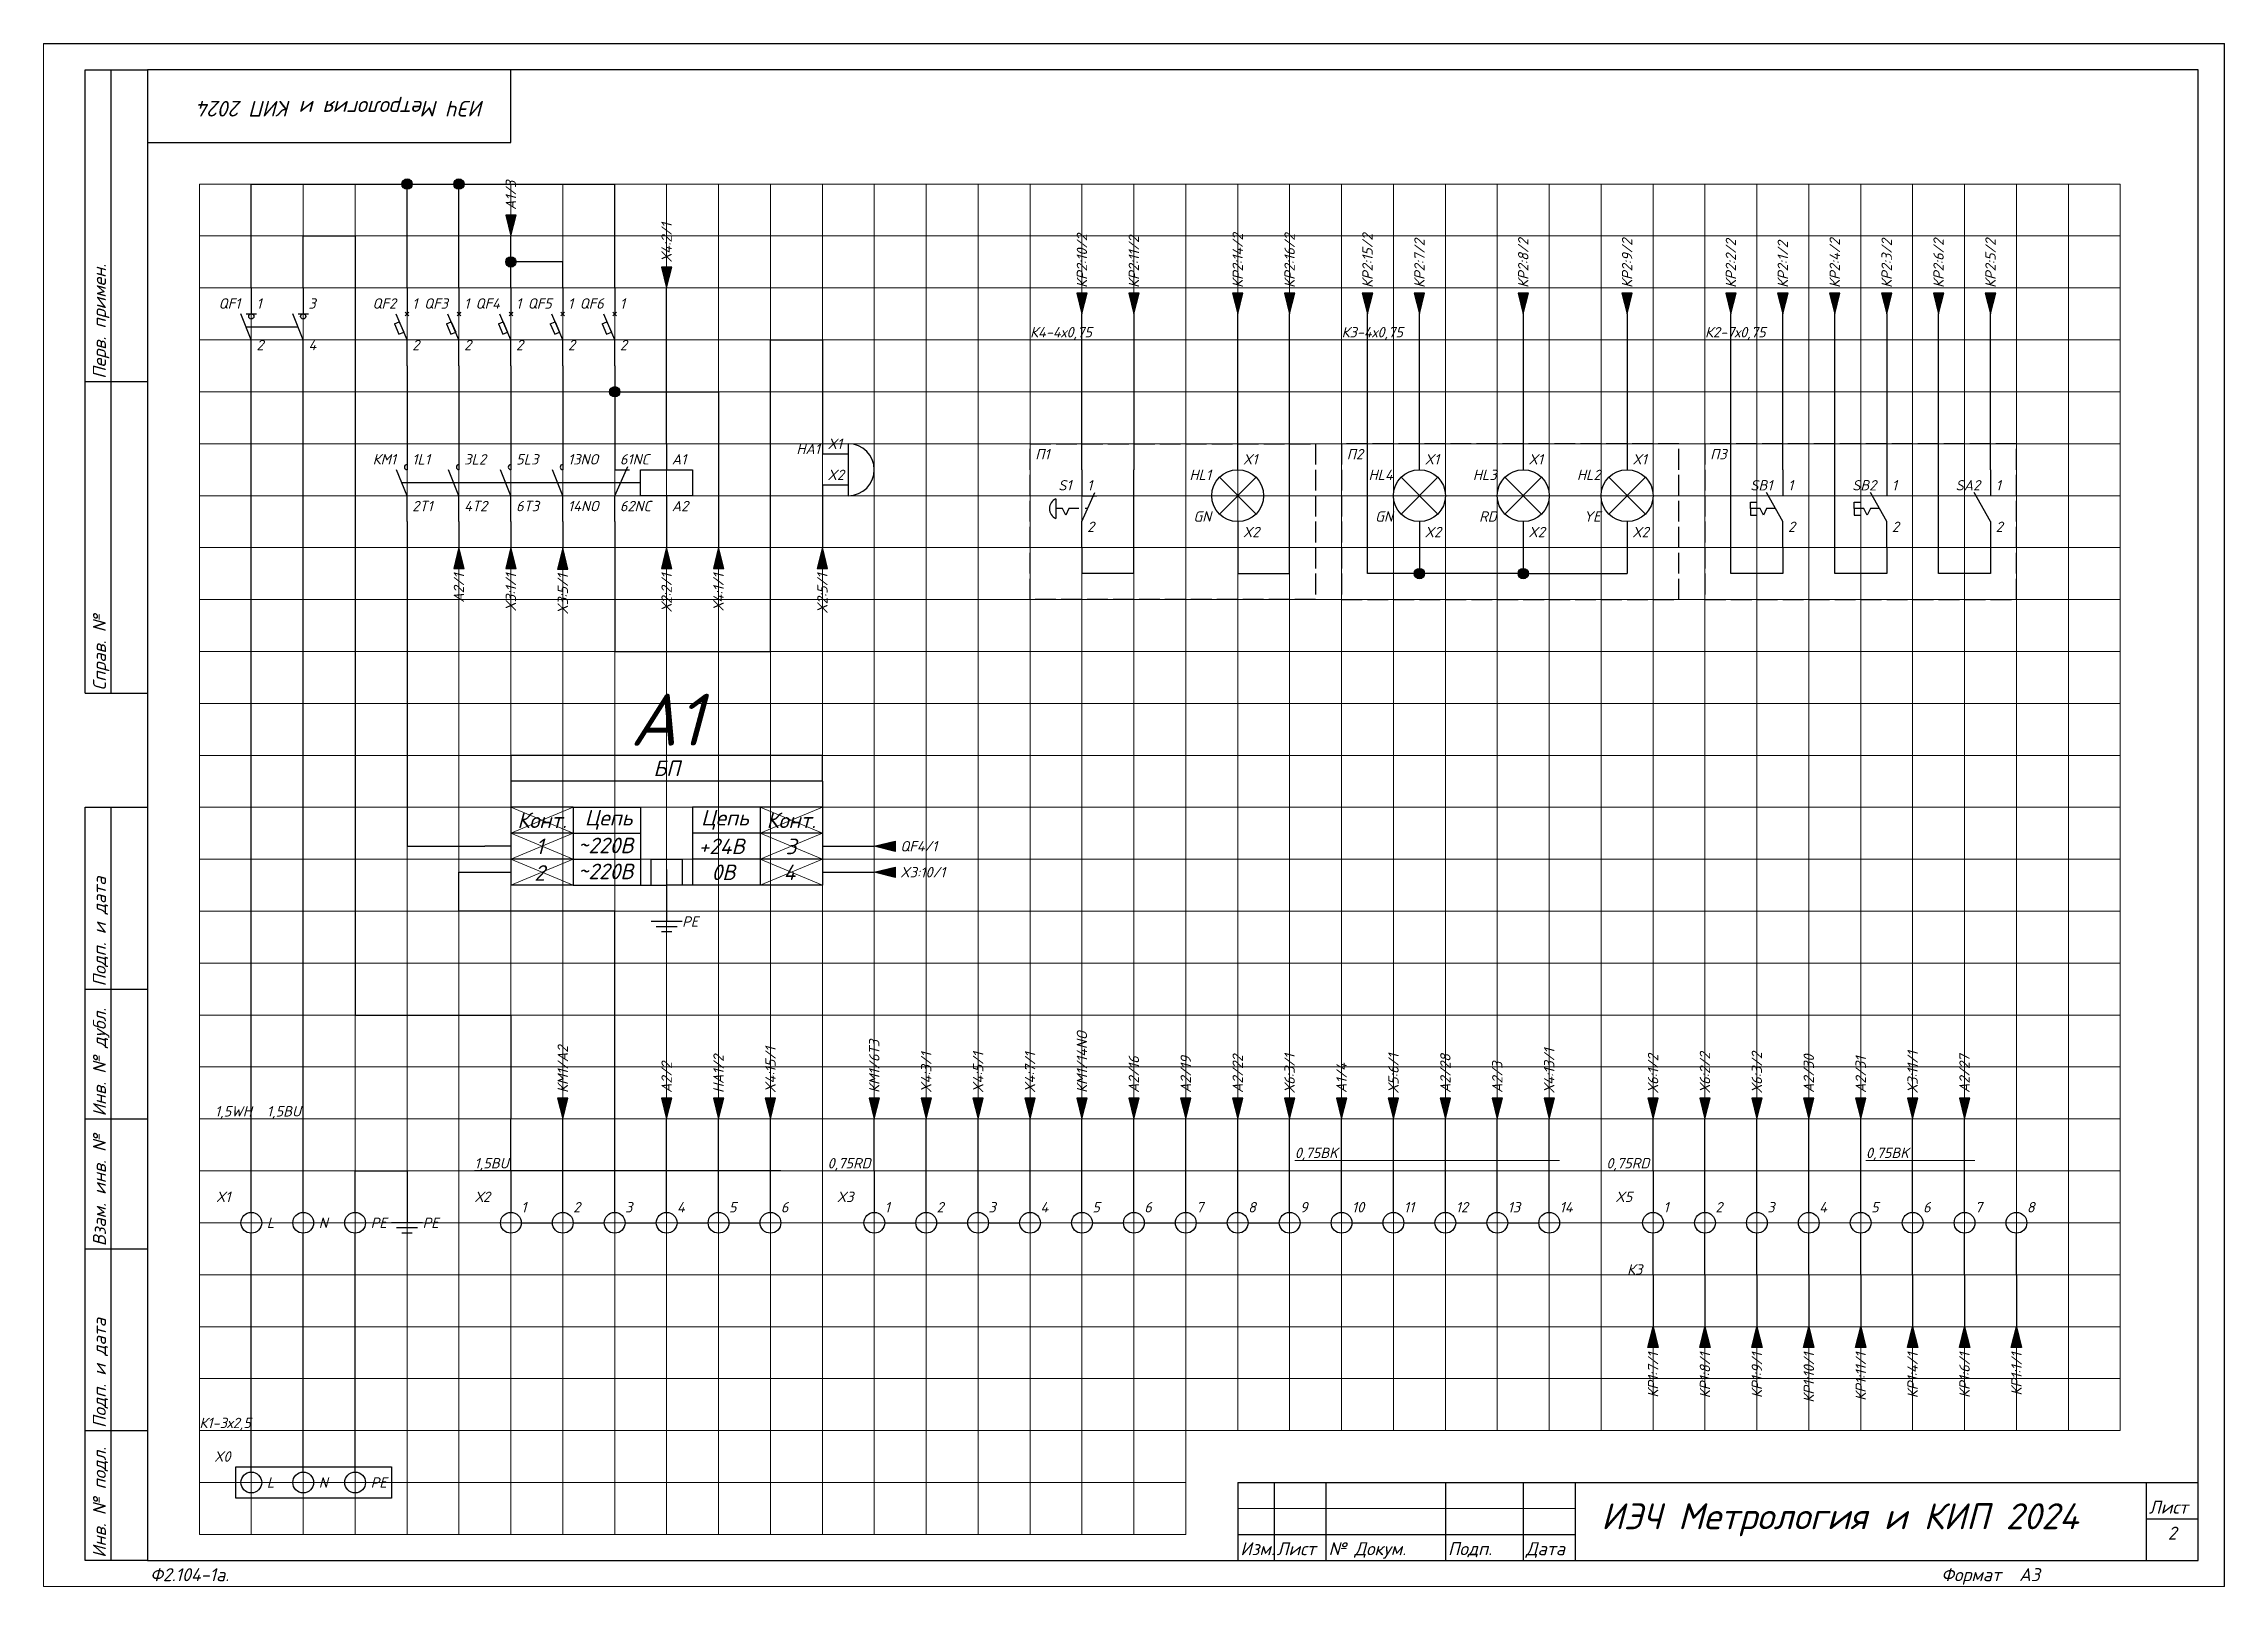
# Paper-space layout 'Эл РэЧ 2024 2' of a CAD drawing. Header units: millimetres. Extents: x 0 to 420, y 0 to 297.
# The model-space entities are those that its viewports show. They can reach past a viewport. Long polylines and large blocks are cut down to what shows.
import ezdxf
from ezdxf.enums import TextEntityAlignment as Align

# ---------------------------------------------------------------- set-up
doc = ezdxf.new("R2010")
doc.units = ezdxf.units.MM
doc.linetypes.add('Ш4х1_Гост_ЕСКД', pattern=[5, 4, -1])
for name, color, linetype, lineweight in [('4', 4, 'Continuous', 15), ('Основная', 7, 'Continuous', 30), ('Тонкая для кабелей', 7, 'Continuous', 15), ('Штриховая', 7, 'Ш4х1_Гост_ЕСКД', 30)]:
    doc.layers.add(name, color=color, linetype=linetype, lineweight=lineweight)
doc.layers.add('Привязки', color=2, linetype='Continuous', lineweight=0, plot=False, transparency=0.8)
doc.layers.add('рамка', color=253, linetype='Continuous', lineweight=5, transparency=0.8)
doc.styles.add('текст', font='isocpeui.ttf')

psp = doc.layouts.new('Эл РэЧ 2024 2')

msp = doc.modelspace()

# ---------------------------------------------------------------- texts
at = {"layer": 'Основная', "style": 'текст'}
for s, p in [('Конт.', (6416, -146.5)), ('Конт.', (6464, -146.5)), ('1', (6415.54847, -151.5113)), ('3', (6463.95783, -151.53449)), ('2', (6415.53427, -156.63542)), ('4', (6463.66161, -156.52756))]:
    msp.add_text(s, height=3, dxfattribs=at).set_placement(p, align=Align.MIDDLE_CENTER)
for s, p in [('Цепь', (6424.23158, -147.5)), ('Цепь', (6446.6396, -147.5)), ('~220B', (6422.87927, -152.84683)), ('+24В', (6446.14584, -153.02205)), ('~220B', (6422.87927, -157.84683)), ('0В', (6448.65313, -158.02205))]:
    msp.add_text(s, height=3, dxfattribs=at).set_placement(p)
at = {"layer": 'Основная', "char_height": 2, "rotation": 90, "style": 'текст'}
for s, width, heights, insert, attachment_point in [('А1/3', 5.8793103, [0], (6409, -29), 1), ('Х4:2/1', 5.8793103, [0], (6439, -39), 1), ('КР2:10/2', 5.8793103, [0], (6519, -44), 1), ('КР2:14/2', 5.8793103, [0], (6549, -44), 1), ('КР2:16/2', 5.8793103, [0], (6559, -44), 1), ('КР2:15/2', 5.8793103, [0], (6574, -44), 1), ('КР2:11/2', 5.8793103, [0], (6529, -44), 1), ('КР2:7/2', 5.8793103, [0], (6584, -44), 1), ('КР2:8/2', 5.8793103, [0], (6604, -44), 1), ('КР2:9/2', 5.8793103, [0], (6624, -44), 1), ('КР2:2/2', 5.8793103, [0], (6644, -44), 1), ('КР2:1/2', 5.8793103, [0], (6654, -44), 1), ('КР2:4/2', 5.8793103, [0], (6664, -44), 1), ('КР2:3/2', 5.8793103, [0], (6674, -44), 1), ('КР2:6/2', 5.8793103, [0], (6684, -44), 1), ('КР2:5/2', 5.8793103, [0], (6694, -44), 1), ('А2/1', 5.8793103, [2], (6401, -99), 9), ('X3:1/1', 5.8793103, [2], (6411, -99), 9), ('X3:5/1', 5.8793103, [2], (6421, -99.12069), 9), ('Х2:2/1', 5.8793103, [2], (6441, -99), 9), ('Х4:1/1', 5.8793103, [2], (6451, -99), 9), ('X2:5/1', 5.8793103, [0], (6471, -99), 9), ('КМ1/6Т3', 5.8793103, [0], (6479, -199), 1), ('КМ1/14NO', 17.1622158, [0.38545], (6519, -199), 1), ('КМ1/А2', 25.0297045, [0], (6419, -199), 1), ('A2/2', 25.0297045, [0], (6439, -199), 1), ('HA1/2', 25.0297045, [0], (6449, -199), 1), ('X4:15/1', 25.0297045, [0], (6459, -199), 1), ('\\A1;X4:3/1', 5.8793103, [0], (6489, -199), 1), ('\\A1;X4:5/1', 5.8793103, [0], (6499, -199), 1), ('\\A1;X4:7/1', 5.8793103, [0], (6509, -199), 1), ('А2/16', 17.1622158, [0.38545], (6529, -199), 1), ('А2/19', 19, [0], (6539, -199), 1), ('А2/22', 19, [0], (6549, -199), 1), ('Х6:3/1', 5.8793103, [0], (6559, -199), 1), ('A1/4', 5.8793103, [0], (6569, -199), 1), ('Х5:6/1', 17.1622158, [0], (6579, -199), 1), ('А2/28', 17.1622158, [0.38545], (6589, -199), 1), ('А2/3', 17.1622158, [0.38545], (6599, -199), 1), ('Х4:13/1', 19, [0], (6609, -199), 1), ('Х6:1/2', 2, [2], (6629, -199), 1), ('Х6:2/2', 27.893353, [0], (6639, -199), 1), ('Х6:3/2', 27.893353, [0], (6649, -199), 1), ('А2/30', 28.0876749, [2.43423], (6659, -199), 1), ('А2/31', 5.8793103, [0], (6669, -199), 1), ('Х3:11/1', 45.4275923, [0.76271], (6679, -199), 1), ('\\pxt9;А2/27', 33.2532285, [3.13803], (6689, -199), 1), ('КР1:7/1', 29.9119461, [0], (6629, -249), 3), ('КР1:8/1', 29.9119461, [0], (6639, -249), 3), ('КР1:9/1', 29.9119461, [0], (6649, -249), 3), ('КР1:10/1', 29.9119461, [0], (6659, -249), 3), ('КР1:11/1', 29.9119461, [0], (6669, -249), 3), ('КР1:4/1', 29.9119461, [0], (6679, -249), 3), ('КР1:6/1', 29.9119461, [0], (6689, -249), 3), ('КР1:1/1', 29.9119461, [0], (6699, -249), 3)]:
    msp.add_mtext_dynamic_manual_height_columns(s, width=width, gutter_width=200, heights=heights, dxfattribs=dict(at, insert=insert, attachment_point=attachment_point))
at = {"layer": 'Основная', "style": 'текст'}
for s, insert, char_height, width, attachment_point in [('QF1', (6357.87931, -48), 2, 3.8793103, 9), ('QF2', (6387.87931, -48), 2, 3.8793103, 9), ('QF3', (6397.87931, -48), 2, 3.8793103, 9), ('QF4', (6407.87931, -48), 2, 3.8793103, 9), ('QF5', (6417.87931, -48), 2, 3.8793103, 9), ('QF6', (6427.87931, -48), 2, 3.8793103, 9), ('П1', (6511, -77), 2, 3.8793103, 7), ('П2', (6571, -77), 2, 3.8793103, 7), ('П3', (6641, -77), 2, 3.8793103, 7), ('HL1', (6544.87931, -81), 2, 3.8793103, 9), ('HL4', (6579.87931, -81), 2, 3.8793103, 9), ('HL3', (6599.87931, -81), 2, 3.8793103, 9), ('HL2', (6619.87931, -81), 2, 3.8793103, 9), ('S1', (6518, -83), 2, 3.8793103, 9), ('SB1', (6653, -83), 2, 3.8793103, 9), ('SB2', (6673, -83), 2, 3.8793103, 9), ('SА2', (6693, -83), 2, 3.8793103, 9), ('GN', (6544.87931, -89), 2, 3.8793103, 9), ('GN', (6579.87931, -89), 2, 3.8793103, 9), ('RD', (6599.87931, -89), 2, 3.8793103, 9), ('YE', (6619.87931, -89), 2, 3.8793103, 9), ('А1', (6440, -127.14491), 10, 15.4855599, 5)]:
    msp.add_mtext(s, dxfattribs=dict(at, insert=insert, char_height=char_height, width=width, attachment_point=attachment_point))
for s, width, insert, char_height, attachment_point in [('1', 3, (6361, -48), 2, 7), ('3', 3, (6371, -48), 2, 7), ('1', 3, (6391, -48), 2, 7), ('1', 3, (6401, -48), 2, 7), ('1', 3, (6411, -48), 2, 7), ('1', 3, (6421, -48), 2, 7), ('1', 3, (6431, -48), 2, 7), ('2', 3, (6361, -56), 2, 7), ('4', 3, (6371, -56), 2, 7), ('2', 3, (6391, -56), 2, 7), ('2', 3, (6401, -56), 2, 7), ('2', 3, (6411, -56), 2, 7), ('2', 3, (6421, -56), 2, 7), ('2', 3, (6431, -56), 2, 7), ('HA1', 3, (6465, -76), 2, 7), ('X1', 3, (6471, -75), 2, 7), ('КМ1', 5.8793103, (6387.87931, -78), 2, 9), ('1L1', 3, (6391, -78), 2, 7), ('3L2', 3, (6401, -78), 2, 7), ('5L3', 3, (6411, -78), 2, 7), ('13NO', 3, (6421, -78), 2, 7), ('61NC', 3, (6431, -78), 2, 7), ('А1', 3, (6441, -78), 2, 7), ('X2', 3, (6471, -81), 2, 7), ('X1', 3, (6551, -78), 2, 7), ('X1', 3, (6586, -78), 2, 7), ('X1', 3, (6606, -78), 2, 7), ('X1', 3, (6626, -78), 2, 7), ('1', 3, (6521, -83), 2, 7), ('1', 3, (6656, -83), 2, 7), ('1', 3, (6676, -83), 2, 7), ('1', 3, (6696, -83), 2, 7), ('2T1', 3, (6391, -87), 2, 7), ('4T2', 3, (6401, -87), 2, 7), ('6T3', 3, (6411, -87), 2, 7), ('\\pxt1;14NO', 3, (6421, -87), 2, 7), ('62NC', 3, (6431, -87), 2, 7), ('А2', 3, (6441, -87), 2, 7), ('2', 3, (6521, -91), 2, 7), ('X2', 3, (6551, -92), 2, 7), ('X2', 3, (6586, -92), 2, 7), ('X2', 3, (6606, -92), 2, 7), ('X2', 3, (6626, -92), 2, 7), ('2', 3, (6656, -91), 2, 7), ('2', 3, (6676, -91), 2, 7), ('2', 3, (6696, -91), 2, 7), ('БП', 52.1182882, (6440, -135), 3, 2), ('QF4/1', 10, (6485, -151.5), 2, 4), ('X3:10/1', 10, (6485, -156.5), 2, 4), ('PE', 5, (6443, -166), 2, 4), ('X1', 10, (6356, -220), 2, 9), ('Х2', 10, (6406, -220), 2, 9), ('X3', 10, (6476, -220), 2, 9), ('X5', 10, (6626, -220), 2, 9), ('1', 3, (6412, -222), 2, 7), ('2', 3, (6422, -222), 2, 7), ('3', 3, (6432, -222), 2, 7), ('4', 3, (6442, -222), 2, 7), ('5', 3, (6452, -222), 2, 7), ('6', 3, (6462, -222), 2, 7), ('1', 3, (6482, -222), 2, 7), ('2', 3, (6492, -222), 2, 7), ('3', 3, (6502, -222), 2, 7), ('4', 3, (6512, -222), 2, 7), ('5', 3, (6522, -222), 2, 7), ('6', 3, (6532, -222), 2, 7), ('7', 3, (6542, -222), 2, 7), ('8', 3, (6552, -222), 2, 7), ('9', 3, (6562, -222), 2, 7), ('10', 3, (6572, -222), 2, 7), ('11', 3, (6582, -222), 2, 7), ('12', 3, (6592, -222), 2, 7), ('13', 3, (6602, -222), 2, 7), ('14', 3, (6612, -222), 2, 7), ('1', 3, (6632, -222), 2, 7), ('2', 3, (6642, -222), 2, 7), ('3', 3, (6652, -222), 2, 7), ('4', 3, (6662, -222), 2, 7), ('5', 3, (6672, -222), 2, 7), ('6', 3, (6682, -222), 2, 7), ('7', 3, (6692, -222), 2, 7), ('8', 3, (6702, -222), 2, 7), ('L', 5, (6363, -224), 2, 4), ('N', 5, (6373, -224), 2, 4), ('PE', 5, (6383, -224), 2, 4), ('PE', 5, (6393, -224), 2, 4), ('X0', 10, (6356, -270), 2, 9), ('L', 5, (6363, -274), 2, 4), ('N', 5, (6373, -274), 2, 4), ('PE', 5, (6383, -274), 2, 4)]:
    msp.add_mtext_dynamic_manual_height_columns(s, width=width, gutter_width=200, heights=[0], dxfattribs=dict(at, insert=insert, char_height=char_height, attachment_point=attachment_point))
at = {"layer": 'Тонкая для кабелей', "char_height": 2, "attachment_point": 7, "style": 'текст'}
for s, width, insert in [('К4-4х0,75', 15.2567603, (6510, -54)), ('К3-4х0,75', 15.2567603, (6570, -54)), ('К2-7х0,75', 15.2567603, (6640, -54)), ('1,5WH', 10, (6353, -204)), ('1,5BU', 10, (6363, -204)), ('0,75BK', 10, (6561, -212)), ('0,75BK', 10, (6671, -212)), ('1,5BU', 10, (6403, -214)), ('0,75RD', 10, (6471, -214)), ('0,75RD', 10, (6621, -214)), ('К3', 10, (6625, -234)), ('К1-3х2,5', 10, (6350, -264))]:
    msp.add_mtext_dynamic_manual_height_columns(s, width=width, gutter_width=200, heights=[0], dxfattribs=dict(at, insert=insert))

# ---------------------------------------------------------------- blocks, each defined once
blk = doc.blocks.new('*U109')
for p, q in [((8, 232), (8, 292)), ((8, 292), (20, 292)), ((13, 232), (13, 292)), ((90, 292), (90, 292)), ((90, 292), (90, 292)), ((90, 278), (90, 292)), ((90, 292), (90, 292)), ((90, 292), (90, 292)), ((90, 292), (90, 292)), ((20, 278), (90, 278)), ((8, 232), (20, 232)), ((8, 172), (8, 232)), ((13, 172), (13, 232)), ((8, 172), (20, 172)), ((8, 115), (8, 150)), ((8, 150), (20, 150)), ((13, 115), (13, 150)), ((8, 90), (8, 115)), ((8, 115), (20, 115)), ((13, 90), (13, 115)), ((8, 65), (8, 90)), ((8, 90), (20, 90)), ((13, 65), (13, 90)), ((8, 30), (8, 65)), ((8, 65), (20, 65)), ((13, 30), (13, 65)), ((230, 60), (415, 60)), ((230, 60), (230, 5)), ((237, 60), (237, 35)), ((247, 60), (247, 5)), ((270, 60), (270, 5)), ((285, 60), (285, 5)), ((295, 60), (295, 5)), ((415, 60), (415, 60)), ((415, 60), (415, 60)), ((295, 45), (415, 45)), ((365, 45), (365, 20)), ((380, 45), (380, 25)), ((397, 45), (397, 25)), ((230, 40), (295, 40)), ((365, 40), (415, 40)), ((230, 35), (295, 35)), ((8, 5), (8, 30)), ((8, 30), (20, 30)), ((13, 5), (13, 30)), ((365, 25), (415, 25)), ((385, 25), (385, 20)), ((295, 20), (415, 20)), ((365, 20), (365, 5)), ((20, 5), (8, 5))]:
    blk.add_line(p, q)
blk.add_lwpolyline([(20, 5), (415, 5), (415, 292), (20, 292)], close=True)
at = {"layer": '4'}
for p, q in [((230, 55), (295, 55)), ((230, 50), (295, 50)), ((230, 45), (295, 45)), ((370, 40), (370, 25)), ((375, 40), (375, 25)), ((230, 30), (295, 30)), ((230, 25), (295, 25)), ((230, 20), (295, 20)), ((230, 15), (295, 15)), ((230, 10), (295, 10))]:
    blk.add_line(p, q, dxfattribs=at)
at = {"layer": 'Привязки'}
blk.add_lwpolyline([(0, 0), (420, 0), (420, 297), (0, 297)], close=True, dxfattribs=at)
at = {"layer": 'рамка'}
blk.add_lwpolyline([(0, 297), (420, 297), (420, 0), (0, 0)], close=True, dxfattribs=at)
at = {"style": 'текст'}
for s, p in [('Перв. примен.', (12, 232.5)), ('Справ. №', (12, 172.5)), ('Подп. и дата', (12, 115.5)), ('Инв. № дубл.', (12, 90.5)), ('Взам. инв. №', (12, 65.5)), ('Подп. и дата', (12, 30.5)), ('Инв. № подл.', (12, 5.5))]:
    blk.add_text(s, height=2.5, rotation=90, dxfattribs=at).set_placement(p)
for s, height, p in [('Лит.', 2.5, (365.5, 41)), ('Масса', 2.5, (380.5, 41)), ('Масштаб', 2.5, (397.5, 41)), ('Изм.', 2.5, (230.5, 36)), ('Лист', 2.5, (237.5, 36)), ('№ Докум.', 2.5, (247.5, 36)), ('Подп.', 2.5, (270.5, 36)), ('Дата', 2.5, (285.5, 36)), ('Разраб.', 2.5, (230.5, 31)), ('Пров.', 2.5, (230.5, 26)), ('Т.контр.', 2.5, (230.5, 21)), ('Лист', 2.5, (365.5, 21)), ('Листов', 2.5, (385.5, 21)), ('Н.контр.', 2.5, (230.5, 11)), ('Утв.', 2.5, (230.5, 6)), ('Ф2.104-1а.', 0.005, (20, 4.99)), ('Ф2.104-1.', 2.5, (20.5, 1)), ('Формат', 2.5, (365.5, 1)), ('А3', 2.5, (380.5, 1)), ('А4', 0.025, (419.61, 0.01)), ('А2', 0.00833, (419.87, 0)), ('А1', 0.00625, (419.9, 0)), ('А0', 0.005, (419.92, 0))]:
    blk.add_text(s, height=height, dxfattribs=at).set_placement(p)
for tag, p, height in [('12', (90, 292), 0.00000373), ('13', (90, 292), 0.00000373), ('27', (90, 292), 0.00000522), ('29', (105, 279), 3.5), ('28', (415, 60), 0.0000438), ('ИЗМ4', (230.5, 56), 2.5), ('ЛИСТИЗМ4', (237.5, 56), 2.5), ('№ДОКУМИЗМ4', (247.5, 56), 2.5), ('ПОДПИЗМ4', (270.5, 56), 2.5), ('ДАТАИЗМ4', (285.5, 56), 2.5), ('ОБОЗНАЧЕНИЕ', (300, 51), 5), ('ИЗМ3', (230.5, 51), 2.5), ('ЛИСТИЗМ3', (237.5, 51), 2.5), ('№ДОКУМИЗМ3', (247.5, 51), 2.5), ('ПОДПИЗМ3', (270.5, 51), 2.5), ('ДАТАИЗМ3', (285.5, 51), 2.5), ('ИЗМ2', (230.5, 46), 2.5), ('ЛИСТИЗМ2', (237.5, 46), 2.5), ('№ДОКУМИЗМ2', (247.5, 46), 2.5), ('ПОДПИЗМ2', (270.5, 46), 2.5), ('ДАТАИЗМ2', (285.5, 46), 2.5), ('ИЗМ1', (230.5, 41), 2.5), ('ЛИСТИЗМ1', (237.5, 41), 2.5), ('№ДОКУМИЗМ1', (247.5, 41), 2.5), ('ПОДПИЗМ1', (270.5, 41), 2.5), ('ДАТАИЗМ1', (285.5, 41), 2.5), ('РАЗРАБ', (247.5, 31), 2.5), ('ДАТАРАЗРАБ', (285.5, 31), 2.5), ('ПРОВ', (247.5, 26), 2.5), ('ДАТАПРОВ', (285.5, 26), 2.5), ('ТКОНТР', (247.5, 21), 2.5), ('ДАТАТКОНТР', (285.5, 21), 2.5), ('ЛИСТОВ', (400.5, 21), 2.5), ('10', (230.5, 16), 2.5), ('11', (247.5, 16), 2.5), ('НКОНТР', (247.5, 11), 2.5), ('ДАТАНКОНТР', (285.5, 11), 2.5), ('УТВ', (247.5, 6), 2.5), ('ДАТАУТВ', (285.5, 6), 2.5)]:
    blk.add_attdef(tag, p, '', height=height, dxfattribs=at)
for tag, p, height, rotation in [('ОБОЗНАЧЕНИЕ-ВЕРХ', (85, 286), 3.5, 180), ('ПРИМЕНЯЕМОСТЬ', (19, 232.5), 2.5, 90), ('СПРАВ№', (19, 172.5), 2.5, 90), ('ДАТАУЧЁТАДУБЛ', (19, 115.5), 2.5, 90), ('ИНВ№ДУБЛ', (19, 90.5), 2.5, 90), ('ВЗАМИНВ№', (19, 65.5), 2.5, 90), ('ДАТАУЧЁТА', (19, 30.5), 2.5, 90), ('ИНВ№ПОДЛ', (19, 5.5), 2.5, 90)]:
    blk.add_attdef(tag, p, '', height=height, rotation=rotation, dxfattribs=at)
blk.add_attdef('30', text='', height=5, dxfattribs=at).set_placement((355, 64), align=Align.MIDDLE)
for tag, height, p in [('НАИМЕНОВАНИЕ1', 5, (330, 36)), ('НАИМЕНОВАНИЕ2', 3.5, (330, 31)), ('МАССА', 3.5, (388.5, 31)), ('МАСШТАБ', 3.5, (406, 31)), ('НАИМЕНОВАНИЕ3', 3.5, (330, 26)), ('НАИМЕНОВАНИЕ4', 2.5, (330, 21)), ('ЛИСТ', 2.5, (380.5, 21)), ('МАТЕРИАЛ1', 2.5, (330, 16)), ('ПРЕДПРИЯТИЕ1', 3.5, (390, 16)), ('МАТЕРИАЛ2', 2.5, (330, 11)), ('ПРЕДПРИЯТИЕ2', 3.5, (390, 11)), ('МАТЕРИАЛ3', 2.5, (330, 6)), ('ПРЕДПРИЯТИЕ3', 3.5, (390.02, 6))]:
    blk.add_attdef(tag, text='', height=height, dxfattribs=at).set_placement(p, align=Align.CENTER)
for tag, p in [('ЛИТЕРА', (367.5, 31)), ('ЛИТЕРА2', (372.5, 31)), ('ЛИТЕРА3', (377.5, 31))]:
    blk.add_attdef(tag, text='', height=2.5, dxfattribs=at).set_placement(p, align=Align.RIGHT)
for tag, p in [('ИНДЕКС', (367.5, 31)), ('ИНДЕКС2', (372.5, 31)), ('ИНДЕКС3', (377.5, 31))]:
    blk.add_attdef(tag, text='', height=2.5, dxfattribs=at).set_placement(p, align=Align.TOP_LEFT)
blk = doc.blocks.new('*U110')
for p, q in [((8, 232), (8, 292)), ((8, 292), (20, 292)), ((13, 232), (13, 292)), ((90, 292), (90, 292)), ((90, 292), (90, 292)), ((90, 278), (90, 292)), ((90, 292), (90, 292)), ((90, 292), (90, 292)), ((90, 292), (90, 292)), ((20, 278), (90, 278)), ((8, 232), (20, 232)), ((8, 172), (8, 232)), ((13, 172), (13, 232)), ((8, 172), (20, 172)), ((8, 115), (8, 150)), ((8, 150), (20, 150)), ((13, 115), (13, 150)), ((8, 90), (8, 115)), ((8, 115), (20, 115)), ((13, 90), (13, 115)), ((8, 65), (8, 90)), ((8, 90), (20, 90)), ((13, 65), (13, 90)), ((8, 30), (8, 65)), ((8, 65), (20, 65)), ((13, 30), (13, 65)), ((8, 5), (8, 30)), ((8, 30), (20, 30)), ((13, 5), (13, 30)), ((230, 20), (415, 20)), ((230, 20), (230, 5)), ((237, 20), (237, 5)), ((247, 20), (247, 5)), ((270, 20), (270, 5)), ((285, 20), (285, 5)), ((295, 20), (295, 5)), ((405, 20), (405, 5)), ((415, 20), (415, 20)), ((415, 20), (415, 20)), ((405, 13), (415, 13)), ((230, 10), (295, 10)), ((20, 5), (8, 5)), ((230, 5), (295, 5)), ((415, 5), (415, 5)), ((415, 5), (415, 5)), ((415, 5), (415, 5)), ((415, 5), (415, 5)), ((415, 5), (415, 5)), ((415, 5), (415, 5)), ((415, 5), (415, 5))]:
    blk.add_line(p, q)
blk.add_lwpolyline([(20, 5), (415, 5), (415, 292), (20, 292)], close=True)
at = {"layer": '4'}
for p, q in [((230, 15), (295, 15)), ((415, 5), (415, 5)), ((415, 5), (415, 5)), ((415, 5), (415, 5)), ((415, 5), (415, 5)), ((415, 5), (415, 5)), ((415, 5), (415, 5)), ((415, 5), (415, 5)), ((415, 5), (415, 5)), ((415, 5), (415, 5))]:
    blk.add_line(p, q, dxfattribs=at)
at = {"layer": 'Привязки'}
blk.add_lwpolyline([(0, 0), (420, 0), (420, 297), (0, 297)], close=True, dxfattribs=at)
at = {"layer": 'рамка'}
blk.add_lwpolyline([(0, 297), (420, 297), (420, 0), (0, 0)], close=True, dxfattribs=at)
at = {"style": 'текст'}
for s, p in [('Перв. примен.', (12, 232.5)), ('Справ. №', (12, 172.5)), ('Подп. и дата', (12, 115.5)), ('Инв. № дубл.', (12, 90.5)), ('Взам. инв. №', (12, 65.5)), ('Подп. и дата', (12, 30.5)), ('Инв. № подл.', (12, 5.5))]:
    blk.add_text(s, height=2.5, rotation=90, dxfattribs=at).set_placement(p)
for s, height, p in [('Лист', 2.5, (405.5, 14)), ('Изм.', 2.5, (230.5, 6)), ('Лист', 2.5, (237.5, 6)), ('№ Докум.', 2.5, (247.5, 6)), ('Подп.', 2.5, (270.5, 6)), ('Дата', 2.5, (285.5, 6)), ('Ф2.104-1.', 0.005, (20, 4.99)), ('Разраб.', 0.0000135, (415, 5)), ('Пров.', 0.0000135, (415, 5)), ('Т.контр.', 0.0000135, (415, 5)), ('Н.контр.', 0.0000135, (415, 5)), ('Утв.', 0.0000135, (415, 5)), ('Лит.', 0.0000135, (415, 5)), ('Масса', 0.0000135, (415, 5)), ('Масштаб', 0.0000135, (415, 5)), ('Листов', 0.0000135, (415, 5)), ('Ф2.104-1а.', 2.5, (20.5, 1)), ('Формат', 2.5, (365.5, 1)), ('А3', 2.5, (380.5, 1)), ('А4', 0.025, (419.61, 0.01)), ('А2', 0.00833, (419.87, 0)), ('А1', 0.00625, (419.9, 0)), ('А0', 0.005, (419.92, 0))]:
    blk.add_text(s, height=height, dxfattribs=at).set_placement(p)
for tag, p, height in [('12', (90, 292), 0.00000373), ('13', (90, 292), 0.00000373), ('27', (90, 292), 0.00000522), ('29', (105, 249), 3.5), ('ИЗМ2', (230.5, 16), 2.5), ('ЛИСТИЗМ2', (237.5, 16), 2.5), ('№ДОКУМИЗМ2', (247.5, 16), 2.5), ('28', (415, 20), 0.0000438), ('ИЗМ1', (230.5, 11), 2.5), ('ЛИСТИЗМ1', (237.5, 11), 2.5), ('№ДОКУМИЗМ1', (247.5, 11), 2.5), ('ПОДПИЗМ1', (270.5, 11), 2.5), ('ДАТАИЗМ1', (285.5, 11), 2.5), ('ДАТАНКОНТР', (285.5, 11), 2.5), ('ОБОЗНАЧЕНИЕ', (300, 11), 5), ('ДАТАУТВ', (285.5, 6), 2.5), ('РАЗРАБ', (415, 5), 0.0000135), ('ЛИСТОВ', (415, 5), 0.0000135), ('ПРОВ', (415, 5), 0.0000135), ('ТКОНТР', (415, 5), 0.0000135), ('НКОНТР', (415, 5), 0.0000135), ('УТВ', (415, 5), 0.0000135), ('10', (415, 5), 0.0000135), ('11', (415, 5), 0.0000135), ('ПОДПИЗМ2', (415, 5), 0.0000135), ('ДАТАИЗМ2', (415, 5), 0.0000135), ('ИЗМ3', (415, 5), 0.0000135), ('ЛИСТИЗМ3', (415, 5), 0.0000135), ('№ДОКУМИЗМ3', (415, 5), 0.0000135), ('ПОДПИЗМ3', (415, 5), 0.0000135), ('ДАТАИЗМ3', (415, 5), 0.0000135), ('ИЗМ4', (415, 5), 0.0000135), ('ЛИСТИЗМ4', (415, 5), 0.0000135), ('№ДОКУМИЗМ4', (415, 5), 0.0000135), ('ПОДПИЗМ4', (415, 5), 0.0000135), ('ДАТАИЗМ4', (415, 5), 0.0000135), ('ДАТАРАЗРАБ', (415, 5), 0.0000135), ('ДАТАПРОВ', (415, 5), 0.0000135), ('ДАТАТКОНТР', (415, 5), 0.0000135)]:
    blk.add_attdef(tag, p, '', height=height, dxfattribs=at)
for tag, p, height, rotation in [('ОБОЗНАЧЕНИЕ-ВЕРХ', (85, 286), 3.5, 180), ('ПРИМЕНЯЕМОСТЬ', (19, 232.5), 2.5, 90), ('СПРАВ№', (19, 172.5), 2.5, 90), ('ДАТАУЧЁТАДУБЛ', (19, 115.5), 2.5, 90), ('ИНВ№ДУБЛ', (19, 90.5), 2.5, 90), ('ВЗАМИНВ№', (19, 65.5), 2.5, 90), ('ДАТАУЧЁТА', (19, 30.5), 2.5, 90), ('ИНВ№ПОДЛ', (19, 5.5), 2.5, 90)]:
    blk.add_attdef(tag, p, '', height=height, rotation=rotation, dxfattribs=at)
blk.add_attdef('30', text='', height=5, dxfattribs=at).set_placement((355, 34), align=Align.MIDDLE)
for tag, height, p in [('ЛИСТ', 2.5, (410, 9)), ('НАИМЕНОВАНИЕ1', 0.000027, (415, 5)), ('НАИМЕНОВАНИЕ2', 0.0000189, (415, 5)), ('НАИМЕНОВАНИЕ3', 0.0000189, (415, 5)), ('НАИМЕНОВАНИЕ4', 0.0000135, (415, 5)), ('МАССА', 0.0000189, (415, 5)), ('МАСШТАБ', 0.0000189, (415, 5)), ('МАТЕРИАЛ1', 0.0000135, (415, 5)), ('МАТЕРИАЛ2', 0.0000135, (415, 5)), ('МАТЕРИАЛ3', 0.0000135, (415, 5)), ('ПРЕДПРИЯТИЕ1', 0.0000189, (415, 5)), ('ПРЕДПРИЯТИЕ2', 0.0000189, (415, 5)), ('ПРЕДПРИЯТИЕ3', 0.0000189, (415, 5))]:
    blk.add_attdef(tag, text='', height=height, dxfattribs=at).set_placement(p, align=Align.CENTER)
for tag in ['ЛИТЕРА', 'ЛИТЕРА2', 'ЛИТЕРА3']:
    blk.add_attdef(tag, text='', height=0.0000135, dxfattribs=at).set_placement((415, 5), align=Align.RIGHT)
for tag in ['ИНДЕКС', 'ИНДЕКС2', 'ИНДЕКС3']:
    blk.add_attdef(tag, text='', height=0.0000135, dxfattribs=at).set_placement((415, 5), align=Align.TOP_LEFT)

# ---------------------------------------------------------------- hatches: boundary and pattern name
at = {"layer": 'Основная'}
h = msp.add_hatch(color=256, dxfattribs=at)
h.dxf.hatch_style = 1
h.paths.add_polyline_path([(6390, -24), (6390, -23, 0.414213562), (6389, -24)])
h.paths.add_polyline_path([(6391, -24, 0.414213562), (6390, -23), (6390, -24)])
h.paths.add_polyline_path([(6389, -24, 0.414213562), (6390, -25), (6390, -24)])
h.paths.add_polyline_path([(6390, -24), (6390, -25, 0.414213562), (6391, -24)])
h = msp.add_hatch(color=256, dxfattribs=at)
h.dxf.hatch_style = 1
h.paths.add_polyline_path([(6400, -24), (6400, -23, 0.414213562), (6399, -24)])
h.paths.add_polyline_path([(6401, -24, 0.414213562), (6400, -23), (6400, -24)])
h.paths.add_polyline_path([(6399, -24, 0.414213562), (6400, -25), (6400, -24)])
h.paths.add_polyline_path([(6400, -24), (6400, -25, 0.414213562), (6401, -24)])
h = msp.add_hatch(color=256, dxfattribs=at)
h.dxf.hatch_style = 1
h.paths.add_polyline_path([(6410, -34), (6411, -30), (6410, -30)])
h.paths.add_polyline_path([(6410, -34), (6410, -30), (6409, -30)])
h = msp.add_hatch(color=256, dxfattribs=at)
h.dxf.hatch_style = 1
h.paths.add_polyline_path([(6410, -39), (6410, -38, 0.414213562), (6409, -39)])
h.paths.add_polyline_path([(6411, -39, 0.414213562), (6410, -38), (6410, -39)])
h.paths.add_polyline_path([(6409, -39, 0.414213562), (6410, -40), (6410, -39)])
h.paths.add_polyline_path([(6410, -39), (6410, -40, 0.414213562), (6411, -39)])
h = msp.add_hatch(color=256, dxfattribs=at)
h.dxf.hatch_style = 1
h.paths.add_polyline_path([(6440, -44), (6441, -40), (6440, -40)])
h.paths.add_polyline_path([(6440, -44), (6440, -40), (6439, -40)])
h = msp.add_hatch(color=256, dxfattribs=at)
h.dxf.hatch_style = 1
h.paths.add_polyline_path([(6520, -49), (6521, -45), (6520, -45)])
h.paths.add_polyline_path([(6520, -49), (6520, -45), (6519, -45)])
h = msp.add_hatch(color=256, dxfattribs=at)
h.dxf.hatch_style = 1
h.paths.add_polyline_path([(6530, -49), (6531, -45), (6530, -45)])
h.paths.add_polyline_path([(6530, -49), (6530, -45), (6529, -45)])
h = msp.add_hatch(color=256, dxfattribs=at)
h.dxf.hatch_style = 1
h.paths.add_polyline_path([(6550, -49), (6551, -45), (6550, -45)])
h.paths.add_polyline_path([(6550, -49), (6550, -45), (6549, -45)])
h = msp.add_hatch(color=256, dxfattribs=at)
h.dxf.hatch_style = 1
h.paths.add_polyline_path([(6560, -49), (6561, -45), (6560, -45)])
h.paths.add_polyline_path([(6560, -49), (6560, -45), (6559, -45)])
h = msp.add_hatch(color=256, dxfattribs=at)
h.dxf.hatch_style = 1
h.paths.add_polyline_path([(6575, -49), (6576, -45), (6575, -45)])
h.paths.add_polyline_path([(6575, -49), (6575, -45), (6574, -45)])
h = msp.add_hatch(color=256, dxfattribs=at)
h.dxf.hatch_style = 1
h.paths.add_polyline_path([(6585, -49), (6586, -45), (6585, -45)])
h.paths.add_polyline_path([(6585, -49), (6585, -45), (6584, -45)])
h = msp.add_hatch(color=256, dxfattribs=at)
h.dxf.hatch_style = 1
h.paths.add_polyline_path([(6605, -49), (6606, -45), (6605, -45)])
h.paths.add_polyline_path([(6605, -49), (6605, -45), (6604, -45)])
h = msp.add_hatch(color=256, dxfattribs=at)
h.dxf.hatch_style = 1
h.paths.add_polyline_path([(6625, -49), (6626, -45), (6625, -45)])
h.paths.add_polyline_path([(6625, -49), (6625, -45), (6624, -45)])
h = msp.add_hatch(color=256, dxfattribs=at)
h.dxf.hatch_style = 1
h.paths.add_polyline_path([(6645, -49), (6646, -45), (6645, -45)])
h.paths.add_polyline_path([(6645, -49), (6645, -45), (6644, -45)])
h = msp.add_hatch(color=256, dxfattribs=at)
h.dxf.hatch_style = 1
h.paths.add_polyline_path([(6655, -49), (6656, -45), (6655, -45)])
h.paths.add_polyline_path([(6655, -49), (6655, -45), (6654, -45)])
h = msp.add_hatch(color=256, dxfattribs=at)
h.dxf.hatch_style = 1
h.paths.add_polyline_path([(6665, -49), (6666, -45), (6665, -45)])
h.paths.add_polyline_path([(6665, -49), (6665, -45), (6664, -45)])
h = msp.add_hatch(color=256, dxfattribs=at)
h.dxf.hatch_style = 1
h.paths.add_polyline_path([(6675, -49), (6676, -45), (6675, -45)])
h.paths.add_polyline_path([(6675, -49), (6675, -45), (6674, -45)])
h = msp.add_hatch(color=256, dxfattribs=at)
h.dxf.hatch_style = 1
h.paths.add_polyline_path([(6685, -49), (6686, -45), (6685, -45)])
h.paths.add_polyline_path([(6685, -49), (6685, -45), (6684, -45)])
h = msp.add_hatch(color=256, dxfattribs=at)
h.dxf.hatch_style = 1
h.paths.add_polyline_path([(6695, -49), (6696, -45), (6695, -45)])
h.paths.add_polyline_path([(6695, -49), (6695, -45), (6694, -45)])
h = msp.add_hatch(color=256, dxfattribs=at)
h.dxf.hatch_style = 1
h.paths.add_polyline_path([(6430, -64), (6430, -63, 0.414213562), (6429, -64)])
h.paths.add_polyline_path([(6431, -64, 0.414213562), (6430, -63), (6430, -64)])
h.paths.add_polyline_path([(6429, -64, 0.414213562), (6430, -65), (6430, -64)])
h.paths.add_polyline_path([(6430, -64), (6430, -65, 0.414213562), (6431, -64)])
h = msp.add_hatch(color=256, dxfattribs=at)
h.dxf.hatch_style = 1
h.paths.add_polyline_path([(6400, -94), (6399, -98), (6400, -98)])
h.paths.add_polyline_path([(6400, -94), (6400, -98), (6401, -98)])
h = msp.add_hatch(color=256, dxfattribs=at)
h.dxf.hatch_style = 1
h.paths.add_polyline_path([(6410, -94), (6409, -98), (6410, -98)])
h.paths.add_polyline_path([(6410, -94), (6410, -98), (6411, -98)])
h = msp.add_hatch(color=256, dxfattribs=at)
h.dxf.hatch_style = 1
h.paths.add_polyline_path([(6420, -94.12069), (6419, -98.12069), (6420, -98.12069)])
h.paths.add_polyline_path([(6420, -94.12069), (6420, -98.12069), (6421, -98.12069)])
h = msp.add_hatch(color=256, dxfattribs=at)
h.dxf.hatch_style = 1
h.paths.add_polyline_path([(6440, -94), (6439, -98), (6440, -98)])
h.paths.add_polyline_path([(6440, -94), (6440, -98), (6441, -98)])
h = msp.add_hatch(color=256, dxfattribs=at)
h.dxf.hatch_style = 1
h.paths.add_polyline_path([(6450, -94), (6449, -98), (6450, -98)])
h.paths.add_polyline_path([(6450, -94), (6450, -98), (6451, -98)])
h = msp.add_hatch(color=256, dxfattribs=at)
h.dxf.hatch_style = 1
h.paths.add_polyline_path([(6470, -94), (6469, -98), (6470, -98)])
h.paths.add_polyline_path([(6470, -94), (6470, -98), (6471, -98)])
h = msp.add_hatch(color=256, dxfattribs=at)
h.dxf.hatch_style = 1
h.paths.add_polyline_path([(6585, -99), (6585, -98, 0.414213562), (6584, -99)])
h.paths.add_polyline_path([(6586, -99, 0.414213562), (6585, -98), (6585, -99)])
h.paths.add_polyline_path([(6584, -99, 0.414213562), (6585, -100), (6585, -99)])
h.paths.add_polyline_path([(6585, -99), (6585, -100, 0.414213562), (6586, -99)])
h = msp.add_hatch(color=256, dxfattribs=at)
h.dxf.hatch_style = 1
h.paths.add_polyline_path([(6605, -99), (6605, -98, 0.414213562), (6604, -99)])
h.paths.add_polyline_path([(6606, -99, 0.414213562), (6605, -98), (6605, -99)])
h.paths.add_polyline_path([(6604, -99, 0.414213562), (6605, -100), (6605, -99)])
h.paths.add_polyline_path([(6605, -99), (6605, -100, 0.414213562), (6606, -99)])
h = msp.add_hatch(color=256, dxfattribs=at)
h.dxf.hatch_style = 1
h.paths.add_polyline_path([(6480, -151.5), (6484, -150.5), (6484, -151.5)])
h.paths.add_polyline_path([(6480, -151.5), (6484, -151.5), (6484, -152.5)])
h = msp.add_hatch(color=256, dxfattribs=at)
h.dxf.hatch_style = 1
h.paths.add_polyline_path([(6480, -156.5), (6484, -155.5), (6484, -156.5)])
h.paths.add_polyline_path([(6480, -156.5), (6484, -156.5), (6484, -157.5)])
h = msp.add_hatch(color=256, dxfattribs=at)
h.dxf.hatch_style = 1
h.paths.add_polyline_path([(6420, -204), (6421, -200), (6420, -200)])
h.paths.add_polyline_path([(6420, -204), (6420, -200), (6419, -200)])
h = msp.add_hatch(color=256, dxfattribs=at)
h.dxf.hatch_style = 1
h.paths.add_polyline_path([(6440, -204), (6441, -200), (6440, -200)])
h.paths.add_polyline_path([(6440, -204), (6440, -200), (6439, -200)])
h = msp.add_hatch(color=256, dxfattribs=at)
h.dxf.hatch_style = 1
h.paths.add_polyline_path([(6450, -204), (6451, -200), (6450, -200)])
h.paths.add_polyline_path([(6450, -204), (6450, -200), (6449, -200)])
h = msp.add_hatch(color=256, dxfattribs=at)
h.dxf.hatch_style = 1
h.paths.add_polyline_path([(6460, -204), (6461, -200), (6460, -200)])
h.paths.add_polyline_path([(6460, -204), (6460, -200), (6459, -200)])
h = msp.add_hatch(color=256, dxfattribs=at)
h.dxf.hatch_style = 1
h.paths.add_polyline_path([(6480, -204), (6481, -200), (6480, -200)])
h.paths.add_polyline_path([(6480, -204), (6480, -200), (6479, -200)])
h = msp.add_hatch(color=256, dxfattribs=at)
h.dxf.hatch_style = 1
h.paths.add_polyline_path([(6490, -204), (6491, -200), (6490, -200)])
h.paths.add_polyline_path([(6490, -204), (6490, -200), (6489, -200)])
h = msp.add_hatch(color=256, dxfattribs=at)
h.dxf.hatch_style = 1
h.paths.add_polyline_path([(6500, -204), (6501, -200), (6500, -200)])
h.paths.add_polyline_path([(6500, -204), (6500, -200), (6499, -200)])
h = msp.add_hatch(color=256, dxfattribs=at)
h.dxf.hatch_style = 1
h.paths.add_polyline_path([(6510, -204), (6511, -200), (6510, -200)])
h.paths.add_polyline_path([(6510, -204), (6510, -200), (6509, -200)])
h = msp.add_hatch(color=256, dxfattribs=at)
h.dxf.hatch_style = 1
h.paths.add_polyline_path([(6520, -204), (6521, -200), (6520, -200)])
h.paths.add_polyline_path([(6520, -204), (6520, -200), (6519, -200)])
h = msp.add_hatch(color=256, dxfattribs=at)
h.dxf.hatch_style = 1
h.paths.add_polyline_path([(6530, -204), (6531, -200), (6530, -200)])
h.paths.add_polyline_path([(6530, -204), (6530, -200), (6529, -200)])
h = msp.add_hatch(color=256, dxfattribs=at)
h.dxf.hatch_style = 1
h.paths.add_polyline_path([(6540, -204), (6541, -200), (6540, -200)])
h.paths.add_polyline_path([(6540, -204), (6540, -200), (6539, -200)])
h = msp.add_hatch(color=256, dxfattribs=at)
h.dxf.hatch_style = 1
h.paths.add_polyline_path([(6550, -204), (6551, -200), (6550, -200)])
h.paths.add_polyline_path([(6550, -204), (6550, -200), (6549, -200)])
h = msp.add_hatch(color=256, dxfattribs=at)
h.dxf.hatch_style = 1
h.paths.add_polyline_path([(6560, -204), (6561, -200), (6560, -200)])
h.paths.add_polyline_path([(6560, -204), (6560, -200), (6559, -200)])
h = msp.add_hatch(color=256, dxfattribs=at)
h.dxf.hatch_style = 1
h.paths.add_polyline_path([(6570, -204), (6571, -200), (6570, -200)])
h.paths.add_polyline_path([(6570, -204), (6570, -200), (6569, -200)])
h = msp.add_hatch(color=256, dxfattribs=at)
h.dxf.hatch_style = 1
h.paths.add_polyline_path([(6580, -204), (6581, -200), (6580, -200)])
h.paths.add_polyline_path([(6580, -204), (6580, -200), (6579, -200)])
h = msp.add_hatch(color=256, dxfattribs=at)
h.dxf.hatch_style = 1
h.paths.add_polyline_path([(6590, -204), (6591, -200), (6590, -200)])
h.paths.add_polyline_path([(6590, -204), (6590, -200), (6589, -200)])
h = msp.add_hatch(color=256, dxfattribs=at)
h.dxf.hatch_style = 1
h.paths.add_polyline_path([(6600, -204), (6601, -200), (6600, -200)])
h.paths.add_polyline_path([(6600, -204), (6600, -200), (6599, -200)])
h = msp.add_hatch(color=256, dxfattribs=at)
h.dxf.hatch_style = 1
h.paths.add_polyline_path([(6610, -204), (6611, -200), (6610, -200)])
h.paths.add_polyline_path([(6610, -204), (6610, -200), (6609, -200)])
h = msp.add_hatch(color=256, dxfattribs=at)
h.dxf.hatch_style = 1
h.paths.add_polyline_path([(6630, -204), (6631, -200), (6630, -200)])
h.paths.add_polyline_path([(6630, -204), (6630, -200), (6629, -200)])
h = msp.add_hatch(color=256, dxfattribs=at)
h.dxf.hatch_style = 1
h.paths.add_polyline_path([(6640, -204), (6641, -200), (6640, -200)])
h.paths.add_polyline_path([(6640, -204), (6640, -200), (6639, -200)])
h = msp.add_hatch(color=256, dxfattribs=at)
h.dxf.hatch_style = 1
h.paths.add_polyline_path([(6650, -204), (6651, -200), (6650, -200)])
h.paths.add_polyline_path([(6650, -204), (6650, -200), (6649, -200)])
h = msp.add_hatch(color=256, dxfattribs=at)
h.dxf.hatch_style = 1
h.paths.add_polyline_path([(6660, -204), (6661, -200), (6660, -200)])
h.paths.add_polyline_path([(6660, -204), (6660, -200), (6659, -200)])
h = msp.add_hatch(color=256, dxfattribs=at)
h.dxf.hatch_style = 1
h.paths.add_polyline_path([(6670, -204), (6671, -200), (6670, -200)])
h.paths.add_polyline_path([(6670, -204), (6670, -200), (6669, -200)])
h = msp.add_hatch(color=256, dxfattribs=at)
h.dxf.hatch_style = 1
h.paths.add_polyline_path([(6680, -204), (6681, -200), (6680, -200)])
h.paths.add_polyline_path([(6680, -204), (6680, -200), (6679, -200)])
h = msp.add_hatch(color=256, dxfattribs=at)
h.dxf.hatch_style = 1
h.paths.add_polyline_path([(6690, -204), (6691, -200), (6690, -200)])
h.paths.add_polyline_path([(6690, -204), (6690, -200), (6689, -200)])
h = msp.add_hatch(color=256, dxfattribs=at)
h.dxf.hatch_style = 1
h.paths.add_polyline_path([(6630, -244), (6631, -248), (6630, -248)])
h.paths.add_polyline_path([(6630, -244), (6630, -248), (6629, -248)])
h = msp.add_hatch(color=256, dxfattribs=at)
h.dxf.hatch_style = 1
h.paths.add_polyline_path([(6640, -244), (6641, -248), (6640, -248)])
h.paths.add_polyline_path([(6640, -244), (6640, -248), (6639, -248)])
h = msp.add_hatch(color=256, dxfattribs=at)
h.dxf.hatch_style = 1
h.paths.add_polyline_path([(6650, -244), (6651, -248), (6650, -248)])
h.paths.add_polyline_path([(6650, -244), (6650, -248), (6649, -248)])
h = msp.add_hatch(color=256, dxfattribs=at)
h.dxf.hatch_style = 1
h.paths.add_polyline_path([(6660, -244), (6661, -248), (6660, -248)])
h.paths.add_polyline_path([(6660, -244), (6660, -248), (6659, -248)])
h = msp.add_hatch(color=256, dxfattribs=at)
h.dxf.hatch_style = 1
h.paths.add_polyline_path([(6670, -244), (6671, -248), (6670, -248)])
h.paths.add_polyline_path([(6670, -244), (6670, -248), (6669, -248)])
h = msp.add_hatch(color=256, dxfattribs=at)
h.dxf.hatch_style = 1
h.paths.add_polyline_path([(6680, -244), (6681, -248), (6680, -248)])
h.paths.add_polyline_path([(6680, -244), (6680, -248), (6679, -248)])
h = msp.add_hatch(color=256, dxfattribs=at)
h.dxf.hatch_style = 1
h.paths.add_polyline_path([(6690, -244), (6691, -248), (6690, -248)])
h.paths.add_polyline_path([(6690, -244), (6690, -248), (6689, -248)])
h = msp.add_hatch(color=256, dxfattribs=at)
h.dxf.hatch_style = 1
h.paths.add_polyline_path([(6700, -244), (6701, -248), (6700, -248)])
h.paths.add_polyline_path([(6700, -244), (6700, -248), (6699, -248)])

# ---------------------------------------------------------------- linework, layer by layer
for p, q in [((6360, -24), (6380, -24)), ((6360, -34), (6360, -24)), ((6380, -24), (6390, -24)), ((6390, -24), (6400, -24)), ((6390, -44), (6390, -24)), ((6400, -24), (6420, -24)), ((6400, -44), (6400, -24)), ((6420, -24), (6430, -24)), ((6430, -44), (6430, -24)), ((6409, -30), (6410, -34)), ((6411, -30), (6409, -30)), ((6410, -34), (6411, -30)), ((6360, -44), (6360, -34)), ((6370, -34), (6380, -34)), ((6370, -39), (6370, -34)), ((6380, -34), (6380, -184)), ((6410, -44), (6410, -34)), ((6370, -44), (6370, -39)), ((6420, -39), (6410, -39)), ((6420, -44), (6420, -39)), ((6439, -40), (6440, -44)), ((6441, -40), (6439, -40)), ((6440, -44), (6441, -40)), ((6360, -44), (6360, -49)), ((6370, -44), (6370, -49)), ((6390, -44), (6390, -49)), ((6400, -44), (6400, -49)), ((6410, -44), (6410, -49)), ((6420, -44), (6420, -49)), ((6430, -44), (6430, -49)), ((6440, -74), (6440, -44)), ((6519, -45), (6520, -49)), ((6521, -45), (6519, -45)), ((6520, -49), (6521, -45)), ((6529, -45), (6530, -49)), ((6531, -45), (6529, -45)), ((6530, -49), (6531, -45)), ((6549, -45), (6550, -49)), ((6551, -45), (6549, -45)), ((6550, -49), (6551, -45)), ((6559, -45), (6560, -49)), ((6561, -45), (6559, -45)), ((6560, -49), (6561, -45)), ((6574, -45), (6575, -49)), ((6576, -45), (6574, -45)), ((6575, -49), (6576, -45)), ((6584, -45), (6585, -49)), ((6586, -45), (6584, -45)), ((6585, -49), (6586, -45)), ((6604, -45), (6605, -49)), ((6606, -45), (6604, -45)), ((6605, -49), (6606, -45)), ((6624, -45), (6625, -49)), ((6626, -45), (6624, -45)), ((6625, -49), (6626, -45)), ((6644, -45), (6645, -49)), ((6646, -45), (6644, -45)), ((6645, -49), (6646, -45)), ((6654, -45), (6655, -49)), ((6656, -45), (6654, -45)), ((6655, -49), (6656, -45)), ((6664, -45), (6665, -49)), ((6666, -45), (6664, -45)), ((6665, -49), (6666, -45)), ((6674, -45), (6675, -49)), ((6676, -45), (6674, -45)), ((6675, -49), (6676, -45)), ((6684, -45), (6685, -49)), ((6686, -45), (6684, -45)), ((6685, -49), (6686, -45)), ((6694, -45), (6695, -49)), ((6696, -45), (6694, -45)), ((6695, -49), (6696, -45)), ((6360, -54), (6358, -49)), ((6359, -49), (6361, -49)), ((6370, -54), (6368, -49)), ((6369, -49), (6371, -49)), ((6390, -54), (6387.87931, -49.05172)), ((6390.35355, -48.64645), (6389.64645, -49.35355)), ((6389.64645, -48.64645), (6390.35355, -49.35355)), ((6390, -49), (6390.35355, -48.64645)), ((6400, -54), (6397.87931, -49.05172)), ((6400.35355, -48.64645), (6399.64645, -49.35355)), ((6399.64645, -48.64645), (6400.35355, -49.35355)), ((6400, -49), (6400.35355, -48.64645)), ((6410, -54), (6407.87931, -49.05172)), ((6410.35355, -48.64645), (6409.64645, -49.35355)), ((6409.64645, -48.64645), (6410.35355, -49.35355)), ((6410, -49), (6410.35355, -48.64645)), ((6420, -54), (6417.87931, -49.05172)), ((6420.35355, -48.64645), (6419.64645, -49.35355)), ((6419.64645, -48.64645), (6420.35355, -49.35355)), ((6420, -49), (6420.35355, -48.64645)), ((6430, -54), (6427.87931, -49.05172)), ((6430.35355, -48.64645), (6429.64645, -49.35355)), ((6429.64645, -48.64645), (6430.35355, -49.35355)), ((6430, -49), (6430.35355, -48.64645)), ((6520, -54), (6520, -49)), ((6530, -49), (6530, -79)), ((6550, -54), (6550, -49)), ((6560, -79), (6560, -49)), ((6575, -99), (6575, -49)), ((6585, -54), (6585, -49)), ((6605, -49), (6605, -79)), ((6625, -49), (6625, -79)), ((6645, -99), (6645, -49)), ((6655, -54), (6655, -49)), ((6665, -99), (6665, -49)), ((6675, -49), (6675, -79)), ((6685, -99), (6685, -49)), ((6695, -79), (6695, -49)), ((6359, -51.5), (6369.00059, -51.50149)), ((6360, -59), (6360, -54)), ((6370, -59), (6370, -54)), ((6387.59194, -50.91978), (6388.51108, -50.52586)), ((6387.59194, -50.91978), (6388.44908, -52.91978)), ((6388.44908, -52.91978), (6389.36823, -52.52586)), ((6388.51108, -50.52586), (6389.36823, -52.52586)), ((6390, -59), (6390, -54)), ((6397.59194, -50.91978), (6398.51108, -50.52586)), ((6397.59194, -50.91978), (6398.44908, -52.91978)), ((6398.44908, -52.91978), (6399.36823, -52.52586)), ((6398.51108, -50.52586), (6399.36823, -52.52586)), ((6400, -59), (6400, -54)), ((6407.59194, -50.91978), (6408.51108, -50.52586)), ((6407.59194, -50.91978), (6408.44908, -52.91978)), ((6408.44908, -52.91978), (6409.36823, -52.52586)), ((6408.51108, -50.52586), (6409.36823, -52.52586)), ((6410, -59), (6410, -54)), ((6417.59194, -50.91978), (6418.51108, -50.52586)), ((6417.59194, -50.91978), (6418.44908, -52.91978)), ((6418.44908, -52.91978), (6419.36823, -52.52586)), ((6418.51108, -50.52586), (6419.36823, -52.52586)), ((6420, -59), (6420, -54)), ((6427.59194, -50.91978), (6428.51108, -50.52586)), ((6427.59194, -50.91978), (6428.44908, -52.91978)), ((6428.44908, -52.91978), (6429.36823, -52.52586)), ((6428.51108, -50.52586), (6429.36823, -52.52586)), ((6430, -59), (6430, -54)), ((6460, -114), (6460, -54)), ((6460, -54), (6470, -54)), ((6470, -54), (6470, -64)), ((6520, -59), (6520, -54)), ((6550, -59), (6550, -54)), ((6585, -59), (6585, -54)), ((6655, -59), (6655, -54)), ((6360, -222), (6360, -59)), ((6370, -222), (6370, -59)), ((6390, -59), (6390, -74)), ((6400, -59), (6400, -74)), ((6410, -59), (6410, -74)), ((6420, -59), (6420, -74)), ((6430, -59), (6430, -74)), ((6520, -79), (6520, -59)), ((6550, -79), (6550, -59)), ((6585, -79), (6585, -59)), ((6655, -79), (6655, -59)), ((6430, -64), (6450, -64)), ((6450, -64), (6450, -94)), ((6470, -64), (6470, -76)), ((6390, -74), (6390, -79)), ((6400, -74), (6400, -79)), ((6410, -74), (6410, -79)), ((6420, -74), (6420, -79)), ((6430, -74), (6430, -79)), ((6440, -74), (6440, -79)), ((6475, -74), (6475, -84)), ((6390, -84), (6388, -79)), ((6400, -84), (6398, -79)), ((6410, -84), (6408, -79)), ((6420, -84), (6418, -79)), ((6430, -84), (6432.5, -78.375)), ((6430, -79), (6432.8678, -79)), ((6435, -79), (6445, -79)), ((6435, -84), (6435, -79)), ((6445, -79), (6445, -84)), ((6475, -76), (6470, -76)), ((6520, -79), (6520, -84)), ((6530, -99), (6530, -79)), ((6560, -99), (6560, -79)), ((6655, -79), (6655, -84)), ((6675, -79), (6675, -84)), ((6695, -79), (6695, -84)), ((6435, -81.5), (6389, -81.5)), ((6390, -89), (6390, -84)), ((6400, -89), (6400, -84)), ((6410, -89), (6410, -84)), ((6420, -89), (6420, -84)), ((6430, -89), (6430, -84)), ((6445, -84), (6435, -84)), ((6440, -84), (6440, -94)), ((6475, -82), (6470, -82)), ((6470, -82), (6470, -89)), ((6520, -89), (6522.5, -83.375)), ((6520, -84), (6522.8678, -84)), ((6546.46447, -80.46447), (6553.53553, -87.53553)), ((6546.46447, -87.53553), (6553.53553, -80.46447)), ((6581.46447, -80.46447), (6588.53553, -87.53553)), ((6581.46447, -87.53553), (6588.53553, -80.46447)), ((6601.46447, -80.46447), (6608.53553, -87.53553)), ((6601.46447, -87.53553), (6608.53553, -80.46447)), ((6621.46447, -80.46447), (6628.53553, -87.53553)), ((6621.46447, -87.53553), (6628.53553, -80.46447)), ((6655, -89), (6651.875, -83.375)), ((6675, -89), (6671.875, -83.375)), ((6695, -89), (6691.875, -83.375)), ((6515, -84.625), (6515, -88.375)), ((6516.25, -86.5), (6515, -86.5)), ((6516.875, -87.75), (6516.25, -86.5)), ((6517.5, -86.5), (6516.875, -87.75)), ((6519.375, -86.5), (6517.5, -86.5)), ((6521.11111, -86.5), (6520.625, -86.5)), ((6648.75, -85.25), (6650, -85.25)), ((6648.75, -86.5), (6648.75, -85.25)), ((6650.625, -86.5), (6648.75, -86.5)), ((6648.75, -86.5), (6648.75, -87.75)), ((6648.75, -87.75), (6650, -87.75)), ((6651.25, -87.75), (6650.625, -86.5)), ((6651.875, -86.5), (6651.25, -87.75)), ((6653.61111, -86.5), (6651.875, -86.5)), ((6668.75, -85.25), (6670, -85.25)), ((6668.75, -86.5), (6668.75, -85.25)), ((6670.625, -86.5), (6668.75, -86.5)), ((6668.75, -86.5), (6668.75, -87.75)), ((6668.75, -87.75), (6670, -87.75)), ((6671.25, -87.75), (6670.625, -86.5)), ((6671.875, -86.5), (6671.25, -87.75)), ((6673.61111, -86.5), (6671.875, -86.5)), ((6390, -89), (6390, -94)), ((6400, -89), (6400, -94)), ((6410, -89), (6410, -94)), ((6420, -89), (6420, -94)), ((6430, -89), (6430, -94)), ((6470, -89), (6470, -94)), ((6520, -94), (6520, -89)), ((6550, -89), (6550, -94)), ((6585, -89), (6585, -94)), ((6605, -89), (6605, -94)), ((6625, -89), (6625, -94)), ((6655, -94), (6655, -89)), ((6675, -94), (6675, -89)), ((6695, -89), (6695, -94)), ((6390, -94), (6390, -151.5)), ((6400, -94), (6399, -98)), ((6401, -98), (6400, -94)), ((6410, -94), (6409, -98)), ((6411, -98), (6410, -94)), ((6420, -94.12069), (6419, -98.12069)), ((6421, -98.12069), (6420, -94.12069)), ((6430, -94), (6430, -114)), ((6440, -94), (6439, -98)), ((6441, -98), (6440, -94)), ((6450, -94), (6449, -98)), ((6451, -98), (6450, -94)), ((6470, -94), (6469, -98)), ((6471, -98), (6470, -94)), ((6520, -94), (6520, -99)), ((6550, -94), (6550, -99)), ((6585, -94), (6585, -99)), ((6605, -94), (6605, -99)), ((6625, -94), (6625, -99)), ((6655, -94), (6655, -99)), ((6675, -94), (6675, -99)), ((6695, -94), (6695, -99)), ((6399, -98), (6401, -98)), ((6409, -98), (6411, -98)), ((6419, -98.12069), (6421, -98.12069)), ((6439, -98), (6441, -98)), ((6449, -98), (6451, -98)), ((6469, -98), (6471, -98)), ((6530, -99), (6520, -99)), ((6550, -99), (6560, -99)), ((6605, -99), (6575, -99)), ((6605, -99), (6625, -99)), ((6655, -99), (6645, -99)), ((6675, -99), (6665, -99)), ((6695, -99), (6685, -99)), ((6430, -114), (6460, -114)), ((6410, -134), (6410, -139)), ((6470, -139), (6470, -134)), ((6410, -139), (6410, -144)), ((6470, -139), (6470, -144)), ((6410, -144), (6410, -149)), ((6422, -144), (6422, -149)), ((6422, -144), (6435, -144)), ((6435, -144), (6435, -159)), ((6458, -144), (6445, -144)), ((6445, -144), (6445, -159)), ((6458, -144), (6458, -149)), ((6470, -144), (6470, -149)), ((6410, -149), (6410, -154)), ((6422, -149), (6422, -154)), ((6422, -149), (6435, -149)), ((6458, -149), (6445, -149)), ((6458, -149), (6458, -154)), ((6470, -149), (6470, -154)), ((6480, -151.5), (6484, -150.5)), ((6484, -150.5), (6484, -152.5)), ((6390, -151.5), (6405, -151.5)), ((6410, -151.5), (6405, -151.5)), ((6410, -154), (6410, -159)), ((6422, -154), (6422, -159)), ((6422, -154), (6435, -154)), ((6437, -159), (6437, -154)), ((6437, -154), (6443, -154)), ((6443, -154), (6443, -159)), ((6458, -154), (6445, -154)), ((6458, -154), (6458, -159)), ((6470, -151.5), (6480, -151.5)), ((6470, -154), (6470, -159)), ((6484, -152.5), (6480, -151.5)), ((6400, -156.5), (6410, -156.5)), ((6400, -164), (6400, -156.5)), ((6422, -159), (6440, -159)), ((6440, -156), (6440, -166)), ((6458, -159), (6440, -159)), ((6470, -156.5), (6480, -156.5)), ((6480, -156.5), (6484, -155.5)), ((6484, -157.5), (6480, -156.5)), ((6484, -155.5), (6484, -157.5)), ((6484, -155.5), (6484, -157.5)), ((6430, -164), (6400, -164)), ((6430, -204), (6430, -164)), ((6443, -166), (6437, -166)), ((6442, -167), (6438, -167)), ((6441, -168), (6439, -168)), ((6380, -184), (6410, -184)), ((6410, -184), (6410, -204)), ((6419, -200), (6420, -204)), ((6421, -200), (6419, -200)), ((6420, -204), (6421, -200)), ((6439, -200), (6440, -204)), ((6441, -200), (6439, -200)), ((6440, -204), (6441, -200)), ((6449, -200), (6450, -204)), ((6451, -200), (6449, -200)), ((6450, -204), (6451, -200)), ((6459, -200), (6460, -204)), ((6461, -200), (6459, -200)), ((6460, -204), (6461, -200)), ((6479, -200), (6480, -204)), ((6481, -200), (6479, -200)), ((6480, -204), (6481, -200)), ((6489, -200), (6490, -204)), ((6491, -200), (6489, -200)), ((6490, -204), (6491, -200)), ((6499, -200), (6500, -204)), ((6501, -200), (6499, -200)), ((6500, -204), (6501, -200)), ((6509, -200), (6510, -204)), ((6511, -200), (6509, -200)), ((6510, -204), (6511, -200)), ((6519, -200), (6520, -204)), ((6521, -200), (6519, -200)), ((6520, -204), (6521, -200)), ((6529, -200), (6530, -204)), ((6531, -200), (6529, -200)), ((6530, -204), (6531, -200)), ((6539, -200), (6540, -204)), ((6541, -200), (6539, -200)), ((6540, -204), (6541, -200)), ((6549, -200), (6550, -204)), ((6551, -200), (6549, -200)), ((6550, -204), (6551, -200)), ((6559, -200), (6560, -204)), ((6561, -200), (6559, -200)), ((6560, -204), (6561, -200)), ((6569, -200), (6570, -204)), ((6571, -200), (6569, -200)), ((6570, -204), (6571, -200)), ((6579, -200), (6580, -204)), ((6581, -200), (6579, -200)), ((6580, -204), (6581, -200)), ((6589, -200), (6590, -204)), ((6591, -200), (6589, -200)), ((6590, -204), (6591, -200)), ((6599, -200), (6600, -204)), ((6601, -200), (6599, -200)), ((6600, -204), (6601, -200)), ((6609, -200), (6610, -204)), ((6611, -200), (6609, -200)), ((6610, -204), (6611, -200)), ((6629, -200), (6630, -204)), ((6631, -200), (6629, -200)), ((6630, -204), (6631, -200)), ((6639, -200), (6640, -204)), ((6641, -200), (6639, -200)), ((6640, -204), (6641, -200)), ((6649, -200), (6650, -204)), ((6651, -200), (6649, -200)), ((6650, -204), (6651, -200)), ((6659, -200), (6660, -204)), ((6661, -200), (6659, -200)), ((6660, -204), (6661, -200)), ((6669, -200), (6670, -204)), ((6671, -200), (6669, -200)), ((6670, -204), (6671, -200)), ((6679, -200), (6680, -204)), ((6681, -200), (6679, -200)), ((6680, -204), (6681, -200)), ((6689, -200), (6690, -204)), ((6691, -200), (6689, -200)), ((6690, -204), (6691, -200)), ((6410, -214), (6410, -204)), ((6420, -214), (6420, -204)), ((6430, -214), (6430, -204)), ((6440, -214), (6440, -204)), ((6450, -214), (6450, -204)), ((6460, -214), (6460, -204)), ((6480, -214), (6480, -204)), ((6490, -214), (6490, -204)), ((6500, -214), (6500, -204)), ((6510, -214), (6510, -204)), ((6520, -214), (6520, -204)), ((6530, -214), (6530, -204)), ((6540, -214), (6540, -204)), ((6550, -214), (6550, -204)), ((6560, -214), (6560, -204)), ((6570, -214), (6570, -204)), ((6580, -214), (6580, -204)), ((6590, -214), (6590, -204)), ((6600, -214), (6600, -204)), ((6610, -214), (6610, -204)), ((6630, -214), (6630, -204)), ((6640, -214), (6640, -204)), ((6650, -214), (6650, -204)), ((6660, -214), (6660, -204)), ((6670, -214), (6670, -204)), ((6680, -214), (6680, -204)), ((6690, -214), (6690, -204)), ((6380, -222), (6380, -214)), ((6380, -214), (6390, -214)), ((6390, -214), (6390, -224)), ((6462, -214), (6403, -214)), ((6410, -214), (6410, -222)), ((6420, -222), (6420, -214)), ((6430, -222), (6430, -214)), ((6440, -222), (6440, -214)), ((6450, -222), (6450, -214)), ((6460, -222), (6460, -214)), ((6480, -214), (6480, -222)), ((6490, -222), (6490, -214)), ((6500, -222), (6500, -214)), ((6510, -222), (6510, -214)), ((6520, -222), (6520, -214)), ((6530, -222), (6530, -214)), ((6540, -222), (6540, -214)), ((6540, -222), (6540, -214)), ((6550, -222), (6550, -214)), ((6560, -222), (6560, -214)), ((6570, -222), (6570, -214)), ((6580, -222), (6580, -214)), ((6590, -222), (6590, -214)), ((6600, -222), (6600, -214)), ((6610, -222), (6610, -214)), ((6630, -214), (6630, -222)), ((6640, -222), (6640, -214)), ((6650, -222), (6650, -214)), ((6660, -222), (6660, -214)), ((6670, -222), (6670, -214)), ((6680, -222), (6680, -214)), ((6690, -222), (6690, -214)), ((6360, -252), (6360, -226)), ((6370, -252), (6370, -226)), ((6380, -272), (6380, -226)), ((6393, -224), (6387, -224)), ((6392, -225), (6388, -225)), ((6391, -226), (6389, -226)), ((6412, -224), (6418, -224)), ((6422, -224), (6428, -224)), ((6432, -224), (6438, -224)), ((6442, -224), (6448, -224)), ((6452, -224), (6458, -224)), ((6482, -224), (6488, -224)), ((6492, -224), (6498, -224)), ((6502, -224), (6508, -224)), ((6522, -224), (6528, -224)), ((6532, -224), (6538, -224)), ((6542, -224), (6548, -224)), ((6552, -224), (6558, -224)), ((6572, -224), (6578, -224)), ((6582, -224), (6588, -224)), ((6592, -224), (6598, -224)), ((6602, -224), (6608, -224)), ((6630, -234), (6630, -226)), ((6640, -234), (6640, -226)), ((6650, -234), (6650, -226)), ((6660, -234), (6660, -226)), ((6670, -234), (6670, -226)), ((6680, -234), (6680, -226)), ((6690, -234), (6690, -226)), ((6700, -234), (6700, -226)), ((6630, -234), (6630, -244)), ((6640, -234), (6640, -244)), ((6650, -234), (6650, -244)), ((6660, -234), (6660, -244)), ((6670, -234), (6670, -244)), ((6680, -234), (6680, -244)), ((6690, -234), (6690, -244)), ((6700, -234), (6700, -244)), ((6629, -248), (6630, -244)), ((6630, -244), (6631, -248)), ((6639, -248), (6640, -244)), ((6640, -244), (6641, -248)), ((6649, -248), (6650, -244)), ((6650, -244), (6651, -248)), ((6659, -248), (6660, -244)), ((6660, -244), (6661, -248)), ((6669, -248), (6670, -244)), ((6670, -244), (6671, -248)), ((6679, -248), (6680, -244)), ((6680, -244), (6681, -248)), ((6689, -248), (6690, -244)), ((6690, -244), (6691, -248)), ((6699, -248), (6700, -244)), ((6700, -244), (6701, -248)), ((6360, -272), (6360, -252)), ((6370, -272), (6370, -252)), ((6631, -248), (6629, -248)), ((6641, -248), (6639, -248)), ((6651, -248), (6649, -248)), ((6661, -248), (6659, -248)), ((6671, -248), (6669, -248)), ((6681, -248), (6679, -248)), ((6691, -248), (6689, -248)), ((6701, -248), (6699, -248)), ((6357, -271), (6387, -271)), ((6357, -277), (6357, -271)), ((6387, -271), (6387, -277)), ((6387, -277), (6357, -277))]:
    msp.add_line(p, q, dxfattribs=at)
at = {"layer": 'Основная', "ltscale": 100}
msp.add_line((6470, -134), (6410, -134), dxfattribs=at)
at = {"layer": 'Основная', "ltscale": 0.05}
for p, q in [((6470, -139), (6410, -139)), ((6422, -144), (6410, -144)), ((6470, -144), (6458, -144)), ((6422, -149), (6410, -149)), ((6470, -149), (6458, -149)), ((6422, -154), (6410, -154)), ((6470, -154), (6458, -154)), ((6422, -159), (6410, -159)), ((6470, -159), (6458, -159))]:
    msp.add_line(p, q, dxfattribs=at)
at = {"layer": 'Основная'}
for centre, radius in [((6390, -24), 1), ((6400, -24), 1), ((6410, -39), 1), ((6360, -49.5), 0.5), ((6370, -49.5), 0.5), ((6430, -64), 1), ((6550, -84), 5), ((6585, -84), 5), ((6605, -84), 5), ((6625, -84), 5), ((6585, -99), 1), ((6605, -99), 1), ((6360, -224), 2), ((6370, -224), 2), ((6380, -224), 2), ((6410, -224), 2), ((6420, -224), 2), ((6430, -224), 2), ((6440, -224), 2), ((6450, -224), 2), ((6460, -224), 2), ((6480, -224), 2), ((6490, -224), 2), ((6500, -224), 2), ((6510, -224), 2), ((6520, -224), 2), ((6530, -224), 2), ((6540, -224), 2), ((6550, -224), 2), ((6560, -224), 2), ((6570, -224), 2), ((6580, -224), 2), ((6590, -224), 2), ((6600, -224), 2), ((6610, -224), 2), ((6630, -224), 2), ((6640, -224), 2), ((6650, -224), 2), ((6660, -224), 2), ((6670, -224), 2), ((6680, -224), 2), ((6690, -224), 2), ((6700, -224), 2), ((6360, -274), 2), ((6370, -274), 2), ((6380, -274), 2)]:
    msp.add_circle(centre, radius, dxfattribs=at)
for centre, radius, start, end in [((6475, -79), 5, 270, 90), ((6390, -78.5), 0.5, 90, 270), ((6400, -78.5), 0.5, 90, 270), ((6410, -78.5), 0.5, 90, 270), ((6420, -78.5), 0.5, 90, 270), ((6515.78125, -86.5), 2.03125, 112.6198649, 247.3801351)]:
    msp.add_arc(centre, radius, start, end, dxfattribs=at)
at = {"layer": 'Привязки'}
for p, q in [((6350, -24), (6720, -24)), ((6350, -284), (6350, -24)), ((6360, -24), (6360, -284)), ((6370, -24), (6370, -284)), ((6380, -24), (6380, -284)), ((6390, -24), (6390, -284)), ((6400, -24), (6400, -284)), ((6410, -24), (6410, -284)), ((6420, -24), (6420, -284)), ((6430, -24), (6430, -284)), ((6440, -24), (6440, -284)), ((6450, -24), (6450, -284)), ((6460, -24), (6460, -284)), ((6470, -24), (6470, -284)), ((6480, -24), (6480, -284)), ((6490, -24), (6490, -284)), ((6500, -24), (6500, -284)), ((6510, -24), (6510, -284)), ((6520, -24), (6520, -284)), ((6530, -24), (6530, -284)), ((6540, -24), (6540, -264)), ((6550, -24), (6550, -264)), ((6560, -24), (6560, -264)), ((6570, -24), (6570, -264)), ((6580, -24), (6580, -264)), ((6590, -24), (6590, -264)), ((6600, -24), (6600, -264)), ((6610, -24), (6610, -264)), ((6620, -24), (6620, -264)), ((6630, -24), (6630, -264)), ((6640, -24), (6640, -264)), ((6650, -24), (6650, -264)), ((6660, -24), (6660, -264)), ((6670, -24), (6670, -264)), ((6680, -24), (6680, -264)), ((6690, -24), (6690, -264)), ((6700, -24), (6700, -264)), ((6710, -24), (6710, -264)), ((6720, -24), (6720, -264)), ((6350, -34), (6720, -34)), ((6350, -44), (6720, -44)), ((6350, -54), (6720, -54)), ((6350, -64), (6720, -64)), ((6350, -74), (6720, -74)), ((6350, -84), (6720, -84)), ((6350, -94), (6720, -94)), ((6350, -104), (6720, -104)), ((6350, -114), (6720, -114)), ((6350, -124), (6720, -124)), ((6350, -134), (6720, -134)), ((6350, -144), (6720, -144)), ((6410, -149), (6422, -144)), ((6410, -144), (6422, -149)), ((6458, -149), (6470, -144)), ((6458, -144), (6470, -149)), ((6410, -154), (6422, -149)), ((6410, -149), (6422, -154)), ((6458, -154), (6470, -149)), ((6458, -149), (6470, -154)), ((6350, -154), (6720, -154)), ((6410, -159), (6422, -154)), ((6410, -154), (6422, -159)), ((6458, -159), (6470, -154)), ((6458, -154), (6470, -159)), ((6350, -164), (6720, -164)), ((6350, -174), (6720, -174)), ((6350, -184), (6720, -184)), ((6350, -194), (6720, -194)), ((6350, -204), (6720, -204)), ((6350, -214), (6720, -214)), ((6350, -224), (6720, -224)), ((6350, -234), (6720, -234)), ((6350, -244), (6720, -244)), ((6350, -254), (6720, -254)), ((6350, -264), (6540, -264)), ((6720, -264), (6540, -264)), ((6540, -264), (6540, -284)), ((6350, -274), (6540, -274)), ((6540, -284), (6350, -284))]:
    msp.add_line(p, q, dxfattribs=at)
at = {"layer": 'Тонкая для кабелей'}
for p, q in [((6520, -54), (6510, -54)), ((6562, -54), (6520, -54)), ((6595, -54), (6570, -54)), ((6627, -54), (6585, -54)), ((6655, -54), (6640, -54)), ((6697, -54), (6655, -54)), ((6362, -204), (6353, -204)), ((6372, -204), (6363, -204)), ((6562, -214), (6471, -214)), ((6612, -212), (6561, -212)), ((6621, -214), (6672, -214)), ((6671, -212), (6692, -212)), ((6702, -234), (6625, -234)), ((6383, -264), (6350, -264))]:
    msp.add_line(p, q, dxfattribs=at)
at = {"layer": 'Штриховая'}
for p, q in [((6510, -74), (6565, -74)), ((6510, -104), (6510, -74)), ((6565, -74), (6565, -104)), ((6635, -74), (6570, -74)), ((6570, -74), (6570, -104)), ((6635, -104), (6635, -74)), ((6700, -74), (6640, -74)), ((6640, -74), (6640, -104)), ((6700, -104), (6700, -74)), ((6565, -104), (6510, -104)), ((6570, -104), (6635, -104)), ((6640, -104), (6700, -104))]:
    msp.add_line(p, q, dxfattribs=at)

# ---------------------------------------------------------------- block references
ref = msp.add_blockref('*U109', (5900, 3))
ref.add_attrib('ОБОЗНАЧЕНИЕ', '15.01.31-1-2024', (6200, 54), dxfattribs={"height": 5, "style": 'текст'})
ref.add_attrib('ОБОЗНАЧЕНИЕ-ВЕРХ', '15.01.31-1-2024', (5985, 289), dxfattribs={"height": 3.5, "rotation": 180, "style": 'текст'})
ref.add_attrib('НАИМЕНОВАНИЕ1', 'Система', dxfattribs={"height": 3.5, "style": 'текст'}).set_placement((6230, 39), align=Align.CENTER)
ref.add_attrib('НАИМЕНОВАНИЕ2', 'автоматического управления', dxfattribs={"height": 3.5, "style": 'текст'}).set_placement((6230, 34), align=Align.CENTER)
ref.add_attrib('НАИМЕНОВАНИЕ3', 'уровнем', dxfattribs={"height": 3.5, "style": 'текст'}).set_placement((6230, 29), align=Align.CENTER)
ref.add_attrib('РАЗРАБ', 'Соловьев И. П.', (6147.5, 34), dxfattribs={"height": 2, "style": 'текст'})
ref.add_attrib('ЛИСТОВ', '6', (6300.5, 24), dxfattribs={"height": 2.5, "style": 'текст'})
ref.add_attrib('ЛИСТ', '1', dxfattribs={"height": 2.5, "style": 'текст'}).set_placement((6280.5, 24), align=Align.CENTER)
ref.add_attrib('МАТЕРИАЛ2', 'Принципиальная электрическая схема', dxfattribs={"height": 2.5, "style": 'текст'}).set_placement((6230, 14), align=Align.CENTER)
ref.add_attrib('ПРЕДПРИЯТИЕ1', 'ФГБОУ ДПО "Институт', dxfattribs={"height": 2, "style": 'текст'}).set_placement((6290, 19), align=Align.CENTER)
ref.add_attrib('ПРЕДПРИЯТИЕ2', 'развития профессионального', dxfattribs={"height": 2, "style": 'текст'}).set_placement((6290, 14), align=Align.CENTER)
ref.add_attrib('ПРЕДПРИЯТИЕ3', 'образования"', dxfattribs={"height": 2, "style": 'текст'}).set_placement((6290.02045, 9), align=Align.CENTER)
ref = msp.add_blockref('*U110', (6320, 3))
ref.add_attrib('ОБОЗНАЧЕНИЕ', '15.01.31-1-2024', (6620, 14), dxfattribs={"height": 5, "style": 'текст'})
ref.add_attrib('ОБОЗНАЧЕНИЕ-ВЕРХ', '15.01.31-1-2024', (6405, 289), dxfattribs={"height": 3.5, "rotation": 180, "style": 'текст'})
ref.add_attrib('НАИМЕНОВАНИЕ1', 'Система', dxfattribs={"height": 0.0000189, "style": 'текст'}).set_placement((6734.99954, 8.00017), align=Align.CENTER)
ref.add_attrib('НАИМЕНОВАНИЕ2', 'автоматического управления', dxfattribs={"height": 0.0000189, "style": 'текст'}).set_placement((6734.99954, 8.00014), align=Align.CENTER)
ref.add_attrib('НАИМЕНОВАНИЕ3', 'уровнем', dxfattribs={"height": 0.0000189, "style": 'текст'}).set_placement((6734.99954, 8.00011), align=Align.CENTER)
ref.add_attrib('РАЗРАБ', 'Соловьев И. П.', (6734.99909, 8.00014), dxfattribs={"height": 0.0000108, "style": 'текст'})
ref.add_attrib('ЛИСТОВ', '3', (6734.99992, 8.00009), dxfattribs={"height": 0.0000135, "style": 'текст'})
ref.add_attrib('ЛИСТ', '2', dxfattribs={"height": 2.5, "style": 'текст'}).set_placement((6730, 12), align=Align.CENTER)
ref.add_attrib('МАТЕРИАЛ2', 'Принципиальная электрическая схема', dxfattribs={"height": 0.0000135, "style": 'текст'}).set_placement((6734.99954, 8.00003), align=Align.CENTER)
ref.add_attrib('ПРЕДПРИЯТИЕ1', 'ФГБОУ ДПО "Институт', dxfattribs={"height": 0.0000108, "style": 'текст'}).set_placement((6734.99986, 8.00006), align=Align.CENTER)
ref.add_attrib('ПРЕДПРИЯТИЕ2', 'развития профессионального', dxfattribs={"height": 0.0000108, "style": 'текст'}).set_placement((6734.99986, 8.00003), align=Align.CENTER)
ref.add_attrib('ПРЕДПРИЯТИЕ3', 'образования"', dxfattribs={"height": 0.0000108, "style": 'текст'}).set_placement((6734.99986, 8.00001), align=Align.CENTER)
ref = msp.add_blockref('*U110', (6740, 3))
ref.add_attrib('ОБОЗНАЧЕНИЕ', '15.01.31-1-2024', (7040, 14), dxfattribs={"height": 5, "style": 'текст'})
ref.add_attrib('ОБОЗНАЧЕНИЕ-ВЕРХ', '15.01.31-1-2024', (6825, 289), dxfattribs={"height": 3.5, "rotation": 180, "style": 'текст'})
ref.add_attrib('НАИМЕНОВАНИЕ1', 'Система', dxfattribs={"height": 0.0000189, "style": 'текст'}).set_placement((7154.99954, 8.00017), align=Align.CENTER)
ref.add_attrib('НАИМЕНОВАНИЕ2', 'автоматического управления', dxfattribs={"height": 0.0000189, "style": 'текст'}).set_placement((7154.99954, 8.00014), align=Align.CENTER)
ref.add_attrib('НАИМЕНОВАНИЕ3', 'уровнем', dxfattribs={"height": 0.0000189, "style": 'текст'}).set_placement((7154.99954, 8.00011), align=Align.CENTER)
ref.add_attrib('РАЗРАБ', 'Соловьев И. П.', (7154.99909, 8.00014), dxfattribs={"height": 0.0000108, "style": 'текст'})
ref.add_attrib('ЛИСТОВ', '3', (7154.99992, 8.00009), dxfattribs={"height": 0.0000135, "style": 'текст'})
ref.add_attrib('ЛИСТ', '3', dxfattribs={"height": 2.5, "style": 'текст'}).set_placement((7150, 12), align=Align.CENTER)
ref.add_attrib('МАТЕРИАЛ2', 'Принципиальная электрическая схема', dxfattribs={"height": 0.0000135, "style": 'текст'}).set_placement((7154.99954, 8.00003), align=Align.CENTER)
ref.add_attrib('ПРЕДПРИЯТИЕ1', 'ФГБОУ ДПО "Институт', dxfattribs={"height": 0.0000108, "style": 'текст'}).set_placement((7154.99986, 8.00006), align=Align.CENTER)
ref.add_attrib('ПРЕДПРИЯТИЕ2', 'развития профессионального', dxfattribs={"height": 0.0000108, "style": 'текст'}).set_placement((7154.99986, 8.00003), align=Align.CENTER)
ref.add_attrib('ПРЕДПРИЯТИЕ3', 'образования"', dxfattribs={"height": 0.0000108, "style": 'текст'}).set_placement((7154.99986, 8.00001), align=Align.CENTER)
ref = msp.add_blockref('*U109', (5900, -294))
ref.add_attrib('ОБОЗНАЧЕНИЕ', 'ИЭЧ Метрология и КИП 2024', (6200, -243), dxfattribs={"height": 5, "style": 'текст'})
ref.add_attrib('ОБОЗНАЧЕНИЕ-ВЕРХ', 'ИЭЧ Метрология и КИП 2024', (5985, -8), dxfattribs={"height": 3, "rotation": 180, "style": 'текст'})
ref.add_attrib('НАИМЕНОВАНИЕ1', 'Система', dxfattribs={"height": 3.5, "style": 'текст'}).set_placement((6230, -258), align=Align.CENTER)
ref.add_attrib('НАИМЕНОВАНИЕ2', 'автоматического управления', dxfattribs={"height": 3.5, "style": 'текст'}).set_placement((6230, -263), align=Align.CENTER)
ref.add_attrib('НАИМЕНОВАНИЕ3', 'давлением', dxfattribs={"height": 3.5, "style": 'текст'}).set_placement((6230, -268), align=Align.CENTER)
ref.add_attrib('РАЗРАБ', 'Ярмиев Э. Э.', (6147.5, -263), dxfattribs={"height": 2, "style": 'текст'})
ref.add_attrib('ЛИСТОВ', '6', (6300.5, -273), dxfattribs={"height": 2.5, "style": 'текст'})
ref.add_attrib('ЛИСТ', '1', dxfattribs={"height": 2.5, "style": 'текст'}).set_placement((6280.5, -273), align=Align.CENTER)
ref.add_attrib('МАТЕРИАЛ2', 'Принципиальная электрическая схема', dxfattribs={"height": 2.5, "style": 'текст'}).set_placement((6230, -283), align=Align.CENTER)
ref.add_attrib('ПРЕДПРИЯТИЕ1', 'Всероссийское чемпионатное', dxfattribs={"height": 2, "style": 'текст'}).set_placement((6290, -278), align=Align.CENTER)
ref.add_attrib('ПРЕДПРИЯТИЕ2', 'движение по профессиональному', dxfattribs={"height": 2, "style": 'текст'}).set_placement((6290, -283), align=Align.CENTER)
ref.add_attrib('ПРЕДПРИЯТИЕ3', 'мастерству "Профессионалы"', dxfattribs={"height": 2, "style": 'текст'}).set_placement((6290.02045, -288), align=Align.CENTER)
ref = msp.add_blockref('*U110', (6320, -294))
ref.add_attrib('ОБОЗНАЧЕНИЕ', 'ИЭЧ Метрология и КИП 2024', (6620, -283), dxfattribs={"height": 5, "style": 'текст'})
ref.add_attrib('ОБОЗНАЧЕНИЕ-ВЕРХ', 'ИЭЧ Метрология и КИП 2024', (6405, -8), dxfattribs={"height": 3, "rotation": 180, "style": 'текст'})
ref.add_attrib('НАИМЕНОВАНИЕ1', 'Система', dxfattribs={"height": 0.0000189, "style": 'текст'}).set_placement((6734.99954, -288.99983), align=Align.CENTER)
ref.add_attrib('НАИМЕНОВАНИЕ2', 'автоматического управления', dxfattribs={"height": 0.0000189, "style": 'текст'}).set_placement((6734.99954, -288.99986), align=Align.CENTER)
ref.add_attrib('НАИМЕНОВАНИЕ3', 'уровнем', dxfattribs={"height": 0.0000189, "style": 'текст'}).set_placement((6734.99954, -288.99989), align=Align.CENTER)
ref.add_attrib('РАЗРАБ', 'Соловьев И. П.', (6734.99909, -288.99986), dxfattribs={"height": 0.0000108, "style": 'текст'})
ref.add_attrib('ЛИСТОВ', '3', (6734.99992, -288.99991), dxfattribs={"height": 0.0000135, "style": 'текст'})
ref.add_attrib('ЛИСТ', '2', dxfattribs={"height": 2.5, "style": 'текст'}).set_placement((6730, -285), align=Align.CENTER)
ref.add_attrib('МАТЕРИАЛ2', 'Принципиальная электрическая схема', dxfattribs={"height": 0.0000135, "style": 'текст'}).set_placement((6734.99954, -288.99997), align=Align.CENTER)
ref.add_attrib('ПРЕДПРИЯТИЕ1', 'ФГБОУ ДПО "Институт', dxfattribs={"height": 0.0000108, "style": 'текст'}).set_placement((6734.99986, -288.99994), align=Align.CENTER)
ref.add_attrib('ПРЕДПРИЯТИЕ2', 'развития профессионального', dxfattribs={"height": 0.0000108, "style": 'текст'}).set_placement((6734.99986, -288.99997), align=Align.CENTER)
ref.add_attrib('ПРЕДПРИЯТИЕ3', 'образования"', dxfattribs={"height": 0.0000108, "style": 'текст'}).set_placement((6734.99986, -288.99999), align=Align.CENTER)
ref = msp.add_blockref('*U110', (6740, -294))
ref.add_attrib('ОБОЗНАЧЕНИЕ', 'ИЭЧ Метрология и КИП 2024', (7040, -283), dxfattribs={"height": 5, "style": 'текст'})
ref.add_attrib('ОБОЗНАЧЕНИЕ-ВЕРХ', 'ИЭЧ Метрология и КИП 2024', (6825, -8), dxfattribs={"height": 3, "rotation": 180, "style": 'текст'})
ref.add_attrib('НАИМЕНОВАНИЕ1', 'Система', dxfattribs={"height": 0.0000189, "style": 'текст'}).set_placement((7154.99954, -288.99983), align=Align.CENTER)
ref.add_attrib('НАИМЕНОВАНИЕ2', 'автоматического управления', dxfattribs={"height": 0.0000189, "style": 'текст'}).set_placement((7154.99954, -288.99986), align=Align.CENTER)
ref.add_attrib('НАИМЕНОВАНИЕ3', 'уровнем', dxfattribs={"height": 0.0000189, "style": 'текст'}).set_placement((7154.99954, -288.99989), align=Align.CENTER)
ref.add_attrib('РАЗРАБ', 'Соловьев И. П.', (7154.99909, -288.99986), dxfattribs={"height": 0.0000108, "style": 'текст'})
ref.add_attrib('ЛИСТОВ', '3', (7154.99992, -288.99991), dxfattribs={"height": 0.0000135, "style": 'текст'})
ref.add_attrib('ЛИСТ', '3', dxfattribs={"height": 2.5, "style": 'текст'}).set_placement((7150, -285), align=Align.CENTER)
ref.add_attrib('МАТЕРИАЛ2', 'Принципиальная электрическая схема', dxfattribs={"height": 0.0000135, "style": 'текст'}).set_placement((7154.99954, -288.99997), align=Align.CENTER)
ref.add_attrib('ПРЕДПРИЯТИЕ1', 'ФГБОУ ДПО "Институт', dxfattribs={"height": 0.0000108, "style": 'текст'}).set_placement((7154.99986, -288.99994), align=Align.CENTER)
ref.add_attrib('ПРЕДПРИЯТИЕ2', 'развития профессионального', dxfattribs={"height": 0.0000108, "style": 'текст'}).set_placement((7154.99986, -288.99997), align=Align.CENTER)
ref.add_attrib('ПРЕДПРИЯТИЕ3', 'образования"', dxfattribs={"height": 0.0000108, "style": 'текст'}).set_placement((7154.99986, -288.99999), align=Align.CENTER)
ref = msp.add_blockref('*U109', (5900, -591))
ref.add_attrib('ОБОЗНАЧЕНИЕ', 'Метрология и КИП', (6200, -540), dxfattribs={"height": 5, "style": 'текст'})
ref.add_attrib('ОБОЗНАЧЕНИЕ-ВЕРХ', 'Метрология и КИП', (5985, -305), dxfattribs={"height": 3, "rotation": 180, "style": 'текст'})
ref.add_attrib('НАИМЕНОВАНИЕ1', 'Система', dxfattribs={"height": 3.5, "style": 'текст'}).set_placement((6230, -555), align=Align.CENTER)
ref.add_attrib('НАИМЕНОВАНИЕ2', 'автоматического управления', dxfattribs={"height": 3.5, "style": 'текст'}).set_placement((6230, -560), align=Align.CENTER)
ref.add_attrib('НАИМЕНОВАНИЕ3', 'давлением', dxfattribs={"height": 3.5, "style": 'текст'}).set_placement((6230, -565), align=Align.CENTER)
ref.add_attrib('РАЗРАБ', 'Соловьев И. П.', (6147.5, -560), dxfattribs={"height": 2, "style": 'текст'})
ref.add_attrib('ЛИСТОВ', '6', (6300.5, -570), dxfattribs={"height": 2.5, "style": 'текст'})
ref.add_attrib('ЛИСТ', '1', dxfattribs={"height": 2.5, "style": 'текст'}).set_placement((6280.5, -570), align=Align.CENTER)
ref.add_attrib('МАТЕРИАЛ2', 'Принципиальная электрическая схема', dxfattribs={"height": 2.5, "style": 'текст'}).set_placement((6230, -580), align=Align.CENTER)
ref.add_attrib('ПРЕДПРИЯТИЕ1', 'Всероссийское чемпионатное движение', dxfattribs={"height": 1.8, "style": 'текст'}).set_placement((6290, -575), align=Align.CENTER)
ref.add_attrib('ПРЕДПРИЯТИЕ2', 'по профессиональному мастерству', dxfattribs={"height": 1.8, "style": 'текст'}).set_placement((6290, -580), align=Align.CENTER)
ref.add_attrib('ПРЕДПРИЯТИЕ3', '"Профессионалы"', dxfattribs={"height": 2, "style": 'текст'}).set_placement((6290.02045, -585), align=Align.CENTER)
ref = msp.add_blockref('*U110', (6320, -591))
ref.add_attrib('ОБОЗНАЧЕНИЕ', 'Метрология и КИП', (6620, -580), dxfattribs={"height": 5, "style": 'текст'})
ref.add_attrib('ОБОЗНАЧЕНИЕ-ВЕРХ', 'Метрология и КИП', (6405, -305), dxfattribs={"height": 3, "rotation": 180, "style": 'текст'})
ref.add_attrib('НАИМЕНОВАНИЕ1', 'Система', dxfattribs={"height": 0.0000189, "style": 'текст'}).set_placement((6734.99954, -585.99983), align=Align.CENTER)
ref.add_attrib('НАИМЕНОВАНИЕ2', 'автоматического управления', dxfattribs={"height": 0.0000189, "style": 'текст'}).set_placement((6734.99954, -585.99986), align=Align.CENTER)
ref.add_attrib('НАИМЕНОВАНИЕ3', 'уровнем', dxfattribs={"height": 0.0000189, "style": 'текст'}).set_placement((6734.99954, -585.99989), align=Align.CENTER)
ref.add_attrib('РАЗРАБ', 'Соловьев И. П.', (6734.99909, -585.99986), dxfattribs={"height": 0.0000108, "style": 'текст'})
ref.add_attrib('ЛИСТОВ', '3', (6734.99992, -585.99991), dxfattribs={"height": 0.0000135, "style": 'текст'})
ref.add_attrib('ЛИСТ', '2', dxfattribs={"height": 2.5, "style": 'текст'}).set_placement((6730, -582), align=Align.CENTER)
ref.add_attrib('МАТЕРИАЛ2', 'Принципиальная электрическая схема', dxfattribs={"height": 0.0000135, "style": 'текст'}).set_placement((6734.99954, -585.99997), align=Align.CENTER)
ref.add_attrib('ПРЕДПРИЯТИЕ1', 'ФГБОУ ДПО "Институт', dxfattribs={"height": 0.0000108, "style": 'текст'}).set_placement((6734.99986, -585.99994), align=Align.CENTER)
ref.add_attrib('ПРЕДПРИЯТИЕ2', 'развития профессионального', dxfattribs={"height": 0.0000108, "style": 'текст'}).set_placement((6734.99986, -585.99997), align=Align.CENTER)
ref.add_attrib('ПРЕДПРИЯТИЕ3', 'образования"', dxfattribs={"height": 0.0000108, "style": 'текст'}).set_placement((6734.99986, -585.99999), align=Align.CENTER)
ref = msp.add_blockref('*U110', (6740, -591))
ref.add_attrib('ОБОЗНАЧЕНИЕ', 'Метрология и КИП', (7040, -580), dxfattribs={"height": 5, "style": 'текст'})
ref.add_attrib('ОБОЗНАЧЕНИЕ-ВЕРХ', 'Метрология и КИП', (6825, -305), dxfattribs={"height": 3, "rotation": 180, "style": 'текст'})
ref.add_attrib('НАИМЕНОВАНИЕ1', 'Система', dxfattribs={"height": 0.0000189, "style": 'текст'}).set_placement((7154.99954, -585.99983), align=Align.CENTER)
ref.add_attrib('НАИМЕНОВАНИЕ2', 'автоматического управления', dxfattribs={"height": 0.0000189, "style": 'текст'}).set_placement((7154.99954, -585.99986), align=Align.CENTER)
ref.add_attrib('НАИМЕНОВАНИЕ3', 'уровнем', dxfattribs={"height": 0.0000189, "style": 'текст'}).set_placement((7154.99954, -585.99989), align=Align.CENTER)
ref.add_attrib('РАЗРАБ', 'Соловьев И. П.', (7154.99909, -585.99986), dxfattribs={"height": 0.0000108, "style": 'текст'})
ref.add_attrib('ЛИСТОВ', '3', (7154.99992, -585.99991), dxfattribs={"height": 0.0000135, "style": 'текст'})
ref.add_attrib('ЛИСТ', '3', dxfattribs={"height": 2.5, "style": 'текст'}).set_placement((7150, -582), align=Align.CENTER)
ref.add_attrib('МАТЕРИАЛ2', 'Принципиальная электрическая схема', dxfattribs={"height": 0.0000135, "style": 'текст'}).set_placement((7154.99954, -585.99997), align=Align.CENTER)
ref.add_attrib('ПРЕДПРИЯТИЕ1', 'ФГБОУ ДПО "Институт', dxfattribs={"height": 0.0000108, "style": 'текст'}).set_placement((7154.99986, -585.99994), align=Align.CENTER)
ref.add_attrib('ПРЕДПРИЯТИЕ2', 'развития профессионального', dxfattribs={"height": 0.0000108, "style": 'текст'}).set_placement((7154.99986, -585.99997), align=Align.CENTER)
ref.add_attrib('ПРЕДПРИЯТИЕ3', 'образования"', dxfattribs={"height": 0.0000108, "style": 'текст'}).set_placement((7154.99986, -585.99999), align=Align.CENTER)

msp.set_redraw_order([(e.dxf.handle, doc.entitydb.next_handle()) for e in msp.query("TEXT MTEXT ATTDEF DIMENSION ARC_DIMENSION")])  # texts and dimensions are drawn at this point

# ---------------------------------------------------------------- viewports
at = {"layer": 'Основная', "view_target_point": (10397.19296, 3616.94449)}
psp.add_viewport(center=(210, 148.5), size=(420, 297), view_center_point=(-3867.16826, -3762.42701), view_height=297.034943, dxfattribs=at)

doc.saveas('drawing.dxf')
